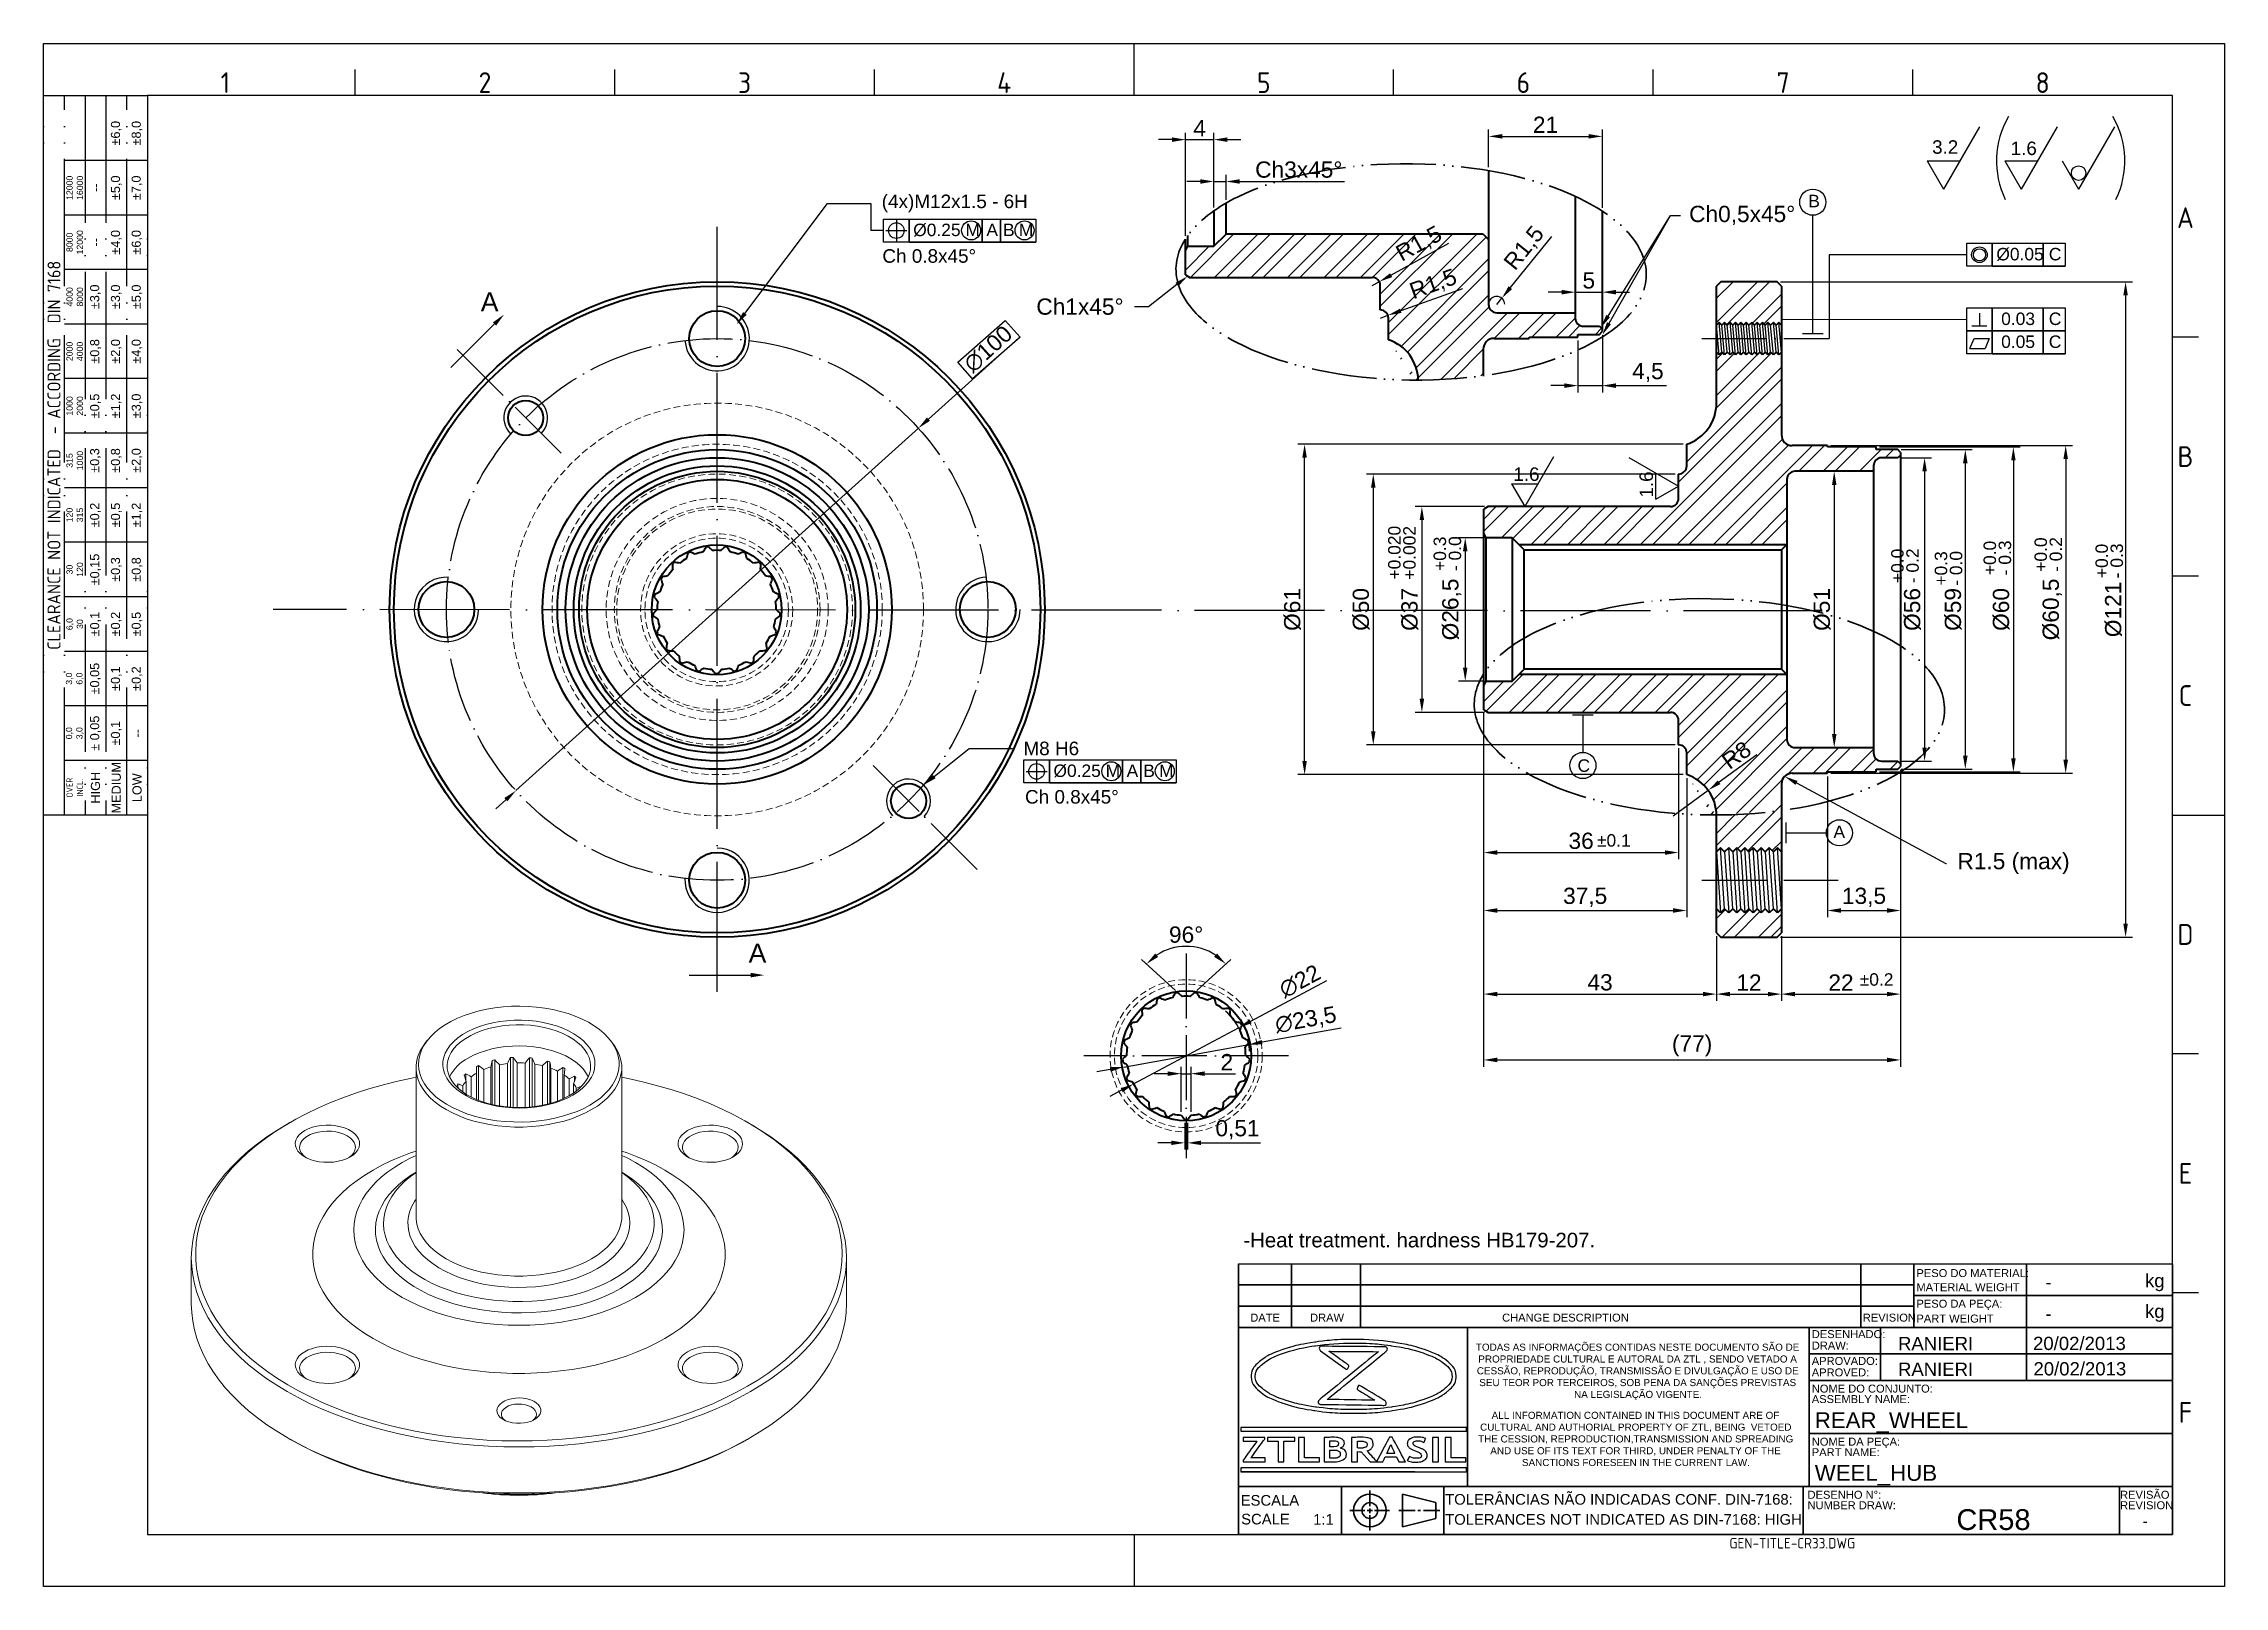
# Model space of a CAD drawing. Header units: millimetres. Extents: x 2452 to 2855, y 1106 to 1391.
import ezdxf
from ezdxf import colors
from ezdxf.entities.mleader import LeaderData, LeaderLine
from ezdxf.enums import TextEntityAlignment as Align
from ezdxf.math import Vec2, Vec3

# ---------------------------------------------------------------- set-up
doc = ezdxf.new("R2010")
doc.units = ezdxf.units.MM
for name, pattern in [('ACAD_ISO02W100', [15, 12, -3]), ('ACAD_ISO04W100', [30, 24, -3, 0, -3]), ('ACAD_ISO05W100', [33, 24, -3, 0, -3, 0, -3]), ('HIDDEN', [1.905, 1.27, -0.635])]:
    doc.linetypes.add(name, pattern=pattern)
for name, color, linetype, lineweight in [('AM_0', 7, 'Continuous', 40), ('AM_4', 1, 'ACAD_ISO04W100', 25), ('AM_5', 3, 'Continuous', 25), ('AM_8', 40, 'ACAD_ISO02W100', 35), ('AM_BOR', 2, 'ACAD_ISO05W100', 35)]:
    doc.layers.add(name, color=color, linetype=linetype, lineweight=lineweight)
doc.layers.add('Camada 1', color=7, linetype='Continuous')
doc.styles.add('ACISOTS', font='isocp.shx', dxfattribs={"height": 1})
doc.styles.get("Standard").update_dxf_attribs({"font": 'arial.ttf'})
doc.dimstyles.new('ISO-25', dxfattribs={"dimtxt": 3, "dimasz": 2.5, "dimexe": 1.25, "dimexo": 0.625, "dimtad": 1, "dimtxsty": 'Standard', "dimcen": 2.5, "dimadec": 0, "dimazin": 0, "dimtfac": 1, "dimtmove": 0, "dimatfit": 3, "dimfxl": 1, "dimarcsym": 0})

msp = doc.modelspace()

# ---------------------------------------------------------------- texts
at = {"color": 0, "linetype": 'Continuous', "char_height": 1.3068, "attachment_point": 1}
for s, width, insert in [('\\pi0.22868;TODAS AS INFORMAÇÕES CONTIDAS NESTE DOCUMENTO SÃO DE \\P\\pi0.68107;PROPRIEDADE CULTURAL E AUTORAL DA ZTL , SENDO VETADO A \\P\\pi0.40206;CESSÃO, REPRODUÇÃO, TRANSMISSÃO E DIVULGAÇÃO E USO DE \\P\\pi0.85222;SEU TEOR POR TERCEIROS, SOB PENA DA SANÇÕES PREVISTAS \\P\\pi18.36;NA LEGISLAÇÃO VIGENTE.', 60.06028, (2716.269, 1151.31)), ('\\pi3.8613;ALL INFORMATION CONTAINED IN THIS DOCUMENT ARE OF \\P\\pi1.73;CULTURAL AND AUTHORIAL PROPERTY OF ZTL, BEING  VETOED \\P\\pi1.3605;THE CESSION, REPRODUCTION,TRANSMISSION AND SPREADING \\P\\pi3.6144;AND USE OF ITS TEXT FOR THIRD, UNDER PENALTY OF THE \\P\\pi9.4669;SANCTIONS FORESEEN IN THE CURRENT LAW.', 60.78715, (2715.542, 1138.731))]:
    msp.add_mtext_dynamic_manual_height_columns(s, width=width, gutter_width=12.5, heights=[0], dxfattribs=dict(at, insert=insert))
at = {"layer": 'AM_4', "insert": (2673.536, 1171.781), "char_height": 2.7, "width": 66.26474, "attachment_point": 1}
msp.add_mtext('-Heat treatment. hardness HB179-207.', dxfattribs=at)
at = {"layer": 'AM_5'}
for s, width, insert, char_height, attachment_point in [('3.2', 18.23779, (2800.763, 1373.477), 2.484, 1), ('1.6', 18.23779, (2815.272, 1373.237), 2.484, 1), ('B', 18.23779, (2777.888, 1363.415), 2.3, 1), ('%%C0.25', 18.23779, (2612.571, 1358.083), 2.3, 1), ('M', 18.23779, (2622.212, 1358.083), 2.3, 1), ('A', 18.23779, (2626.087, 1358.083), 2.3, 1), ('B', 18.23779, (2629.161, 1358.083), 2.3, 1), ('M', 18.23779, (2632.081, 1358.083), 2.3, 1), ('%%C0.05', 18.23779, (2812.619, 1353.605), 2.3, 1), ('C', 18.23779, (2822.314, 1353.605), 2.3, 1), ('A', 12.46166, (2532.705, 1341.906), 3.5, 7), (' 0.03', 18.23779, (2812.619, 1341.672), 2.3, 1), ('C', 18.23779, (2822.314, 1341.672), 2.3, 1), (' 0.05', 18.23779, (2812.619, 1337.438), 2.3, 1), ('C', 18.23779, (2822.314, 1337.438), 2.3, 1), ('1.6', 18.23779, (2723.418, 1313.079), 2.484, 1), ('%%C0.25', 18.23779, (2638.472, 1258.231), 2.3, 1), ('M', 18.23779, (2648.113, 1258.231), 2.3, 1), ('A', 18.23779, (2651.988, 1258.231), 2.3, 1), ('B', 18.23779, (2655.063, 1258.231), 2.3, 1), ('M', 18.23779, (2657.982, 1258.231), 2.3, 1), ('C', 18.23779, (2735.261, 1259.186), 2.3, 1), ('%%P0.1', 18.23779, (2738.86, 1245.369), 2.3, 1), ('A', 18.23779, (2782.538, 1246.964), 2.3, 1), ('A', 12.46166, (2582.178, 1221.664), 3.5, 7), ('%%P0.2', 18.23779, (2787.386, 1219.694), 2.3, 1)]:
    msp.add_mtext_dynamic_manual_height_columns(s, width=width, gutter_width=12.5, heights=[0], dxfattribs=dict(at, insert=insert, char_height=char_height, attachment_point=attachment_point))
at = {"layer": 'AM_5', "color": 3, "char_height": 2.5, "attachment_point": 1}
for insert in [(2606.875, 1353.369), (2633.221, 1253.518)]:
    msp.add_mtext_dynamic_manual_height_columns('Ch 0.8x45%%D', width=40.20612, gutter_width=12.5, heights=[0], dxfattribs=dict(at, insert=insert))
at = {"layer": 'AM_5', "attachment_point": 1, "rotation": 90}
for s, insert, char_height in [('1.6', (2746.717, 1307.513), 2.484), ('+0.020', (2700.283, 1292.384), 2.3), ('+0.002', (2703.071, 1292.354), 2.3), ('+0.3', (2708.684, 1293.969), 2.3), ('- 0.0', (2711.472, 1293.94), 2.3), ('+0.0', (2793.203, 1291.733), 2.3), ('- 0.2', (2795.991, 1291.704), 2.3), ('+0.3', (2801.24, 1291.259), 2.3), ('- 0.0', (2804.028, 1291.229), 2.3), ('+0.0', (2810.261, 1293.194), 2.3), ('- 0.3', (2813.049, 1293.165), 2.3), ('+0.0', (2819.673, 1293.818), 2.3), ('- 0.2', (2822.461, 1293.788), 2.3), ('+0.0', (2830.928, 1292.642), 2.3), ('- 0.3', (2833.716, 1292.612), 2.3)]:
    msp.add_mtext_dynamic_manual_height_columns(s, width=18.23779, gutter_width=12.5, heights=[0], dxfattribs=dict(at, insert=insert, char_height=char_height))
at = {"layer": 'AM_8', "color": 0, "linetype": 'Continuous'}
for s, height, p in [('PESO DO MATERIAL:', 1.47015, (2797.862, 1163.601)), ('kg', 2.4503, (2840.086, 1161.722)), ('MATERIAL WEIGHT', 1.47015, (2797.862, 1160.998)), ('DATE', 1.4702, (2674.824, 1155.38)), ('DRAW', 1.4702, (2685.868, 1155.38)), ('CHANGE DESCRIPTION', 1.47015, (2721.342, 1155.38)), ('REVISION', 1.4702, (2787.956, 1155.38)), ('PESO DA PEÇA:', 1.47015, (2797.862, 1157.951)), ('PART WEIGHT', 1.47015, (2797.862, 1155.208)), ('kg', 2.4503, (2840.086, 1156.069)), ('DESENHADO:', 1.4702, (2778.533, 1152.333)), ('APROVADO:', 1.4702, (2778.533, 1147.381)), ('DRAW:', 1.4702, (2778.533, 1150.218)), ('APROVED:', 1.4702, (2778.533, 1145.267)), ('ASSEMBLY NAME:', 1.47015, (2778.533, 1140.34)), ('NOME DO CONJUNTO:', 1.47015, (2778.533, 1142.275)), ('NOME DA PEÇA:', 1.47015, (2778.533, 1132.474)), ('PART NAME:', 1.4702, (2778.533, 1130.539)), ('TOLERÂNCIAS NÃO INDICADAS CONF. DIN-7168:', 1.9602, (2710.818, 1121.581)), ('DESENHO N%%d:', 1.47015, (2777.752, 1122.673)), ('REVISÃO', 1.4702, (2835.473, 1122.673)), ('SCALE', 1.9602, (2673.144, 1117.935)), ('ESCALA', 1.9602, (2673.053, 1121.398)), ('1:1', 1.9602, (2686.434, 1117.881)), ('TOLERANCES NOT INDICATED AS DIN-7168: HIGH', 1.9602, (2710.818, 1117.881)), ('NUMBER DRAW:', 1.47015, (2777.752, 1120.738)), ('REVISION', 1.4702, (2835.473, 1120.738))]:
    msp.add_text(s, height=height, dxfattribs=at).set_placement(p)
for p in [(2821.688, 1162.669), (2821.688, 1156.838)]:
    msp.add_attdef('-', text='', height=2.45, dxfattribs=at).set_placement(p, align=Align.MIDDLE_LEFT)
for tag, p, height in [('RANIERI', (2794.459, 1150.102), 2.45), ('20/02/2013', (2819.403, 1150.131), 2.45), ('20/02/2013', (2819.481, 1145.442), 2.45), ('RANIERI', (2794.457, 1145.361), 2.45), ('REAR_WHEEL', (2779.087, 1135.714), 2.94), ('WEEL_HUB', (2779.087, 1125.988), 2.94), ('CR58', (2805.249, 1116.908), 3.833)]:
    msp.add_attdef(tag, p, '', height=height, dxfattribs=at)
msp.add_attdef('-', text='', height=1.917, dxfattribs=at).set_placement((2840.112, 1118.528), align=Align.MIDDLE_CENTER)
at = {"layer": 'AM_8', "color": 0, "linetype": 'Continuous', "style": 'ACISOTS'}
msp.add_attdef('GEN-TITLE-CR33.DWG', (2763.316, 1113.487), '', height=1.96, dxfattribs=at)

# ---------------------------------------------------------------- blocks, each defined once
blk = doc.blocks.new('A3 ZTL')
for p, q in [((19.57, 280.82), (19.57, 9.78)), ((401.17, 280.82), (19.57, 280.82)), ((401.17, 9.78), (401.17, 280.82)), ((19.57, 9.78), (401.17, 9.78))]:
    blk.add_line(p, q)
at = {"layer": 'AM_BOR', "color": 135, "linetype": 'Continuous', "lineweight": 25}
for p, q in [((0, 0), (0, 290.61)), ((0, 290.61), (410.96, 290.61)), ((410.96, 290.61), (410.96, 0)), ((410.96, 0), (0, 0))]:
    blk.add_line(p, q, dxfattribs=at)
at = {"layer": 'AM_BOR', "color": 135, "lineweight": 25}
for p, q in [((205.48, 280.82), (205.48, 290.61)), ((58.71, 280.82), (58.71, 285.71)), ((107.63, 280.82), (107.63, 285.71)), ((156.56, 280.82), (156.56, 285.71)), ((254.4, 280.82), (254.4, 285.71)), ((303.33, 280.82), (303.33, 285.71)), ((352.25, 280.82), (352.25, 285.71)), ((3.91, 145.3), (3.91, 280.82)), ((7.83, 280.82), (7.83, 145.3)), ((11.74, 280.82), (11.74, 145.3)), ((15.66, 145.3), (15.66, 280.82)), ((19.57, 268.59), (3.91, 268.59)), ((19.57, 258.32), (3.91, 258.32)), ((19.57, 248.04), (3.91, 248.04)), ((19.57, 237.77), (3.91, 237.77)), ((406.07, 235.32), (401.17, 235.32)), ((19.57, 227.5), (3.91, 227.5)), ((19.57, 217.22), (3.91, 217.22)), ((19.57, 206.95), (3.91, 206.95)), ((19.57, 196.67), (3.91, 196.67)), ((406.07, 190.31), (401.17, 190.31)), ((19.57, 186.4), (3.91, 186.4)), ((19.57, 176.13), (3.91, 176.13)), ((19.57, 165.85), (3.91, 165.85)), ((19.57, 155.58), (3.91, 155.58)), ((401.17, 145.3), (410.96, 145.3)), ((406.07, 100.29), (401.17, 100.29)), ((406.07, 55.28), (401.17, 55.28)), ((205.48, 9.78), (205.48, 0))]:
    blk.add_line(p, q, dxfattribs=at)
blk.add_lwpolyline([(19.57, 145.3), (0, 145.3), (0, 280.82), (19.57, 280.82)], close=True, dxfattribs=at)
at = {"layer": 'AM_BOR', "color": 135, "lineweight": 25, "style": 'ACISOTS'}
for s, p in [('1', (34.25, 283.27)), ('2', (83.17, 283.27)), ('3', (132.09, 283.27)), ('4', (181.02, 283.27)), ('5', (229.94, 283.27)), ('6', (278.86, 283.27)), ('7', (327.79, 283.27)), ('8', (376.71, 283.27)), ('A', (403.62, 257.83)), ('B', (403.62, 212.82)), ('C', (403.62, 167.81)), ('D', (403.62, 122.8)), ('E', (403.62, 77.79)), ('F', (403.62, 32.78))]:
    blk.add_text(s, height=3.91, dxfattribs=at).set_placement(p, align=Align.MIDDLE)
at = {"layer": 'AM_BOR', "color": 135, "lineweight": 25, "attachment_point": 5, "rotation": 90}
for s, insert, char_height, width in [('±6,0', (13.7, 273.73), 1.712, 10.274), ('±8,0', (17.61, 273.73), 1.712, 10.274), ('12000\\P16000', (5.87, 263.45), 1.174, 10.274), ('--', (9.78, 263.45), 1.712, 10.274), ('±5,0', (13.7, 263.45), 1.712, 10.274), ('±7,0', (17.61, 263.45), 1.712, 10.274), ('8000\\P12000', (5.87, 253.18), 1.174, 10.274), ('±4,0', (13.7, 253.18), 1.712, 10.274), ('±6,0', (17.61, 253.18), 1.712, 10.274), ('--', (9.78, 253.18), 1.712, 10.274), ('{\\Fisocp.shx|c0;CLEARANCE NOT INDICATED  - ACCORDING  DIN 7168}', (1.96, 213.06), 2.4462, 135.5186), ('4000\\P8000', (5.87, 242.91), 1.174, 10.274), ('±3,0', (9.78, 242.91), 1.712, 10.274), ('±3,0', (13.7, 242.91), 1.712, 10.274), ('±5,0', (17.61, 242.91), 1.712, 10.274), ('2000\\P4000', (5.87, 232.63), 1.174, 10.274), ('±0,8', (9.78, 232.63), 1.712, 10.274), ('±2,0', (13.7, 232.63), 1.712, 10.274), ('±4,0', (17.61, 232.63), 1.712, 10.274), ('1000\\P2000', (5.87, 222.36), 1.174, 10.274), ('±0,5', (9.78, 222.36), 1.712, 10.274), ('±1,2', (13.7, 222.36), 1.712, 10.274), ('±3,0', (17.61, 222.36), 1.712, 10.274), ('315\\P1000', (5.87, 212.08), 1.174, 10.274), ('±0,3', (9.78, 212.08), 1.712, 10.274), ('±0,8', (13.7, 212.08), 1.712, 10.274), ('±2,0', (17.61, 212.08), 1.712, 10.274), ('120\\P315', (5.87, 201.81), 1.174, 10.274), ('±0,2', (9.78, 201.81), 1.712, 10.274), ('±0,5', (13.7, 201.81), 1.712, 10.274), ('±1,2', (17.61, 201.81), 1.712, 10.274), ('±0,15', (9.78, 191.54), 1.712, 10.274), ('±0,3', (13.7, 191.54), 1.712, 10.274), ('±0,8', (17.61, 191.54), 1.712, 10.274), ('30\\P120', (5.87, 191.54), 1.174, 10.274), ('6,0\\P30', (5.87, 181.26), 1.174, 10.274), ('±0,1', (9.78, 181.26), 1.712, 10.274), ('±0,2', (13.7, 181.26), 1.712, 10.274), ('±0,5', (17.61, 181.26), 1.712, 10.274), ('±0,05', (9.78, 170.99), 1.712, 10.274), ('±0,1', (13.7, 170.99), 1.712, 10.274), ('±0,2', (17.61, 170.99), 1.712, 10.274), ('3,0\\P6,0', (5.87, 170.99), 1.174, 10.274), ('0,0\\P3,0', (5.87, 160.71), 1.174, 10.274), ('± 0,05', (9.78, 160.71), 1.712, 10.274), ('\\pt4.69206;±0,1', (13.7, 160.71), 1.7123, 10.274), ('--', (17.61, 160.71), 1.712, 10.274), ('{\\Fisocp.shx|c0;OVER\\PINCL.}', (5.87, 150.44), 1.1742, 10.274), ('HIGH', (9.78, 150.44), 1.712, 10.274), ('MEDIUM', (13.7, 150.44), 1.712, 10.274), ('LOW', (17.61, 150.44), 1.712, 10.274)]:
    blk.add_mtext(s, dxfattribs=dict(at, insert=insert, char_height=char_height, width=width))
blk = doc.blocks.new('*D12')
at = {"layer": 'AM_5', "color": 0, "lineweight": -2, "transparency": 16777216}
for p, q in [((2632.06, 1337), (2615.38, 1321.99)), ((2539.2, 1253.41), (2613.52, 1320.31)), ((2537.34, 1251.74), (2535.48, 1250.06))]:
    blk.add_line(p, q, dxfattribs=at)
at = {"layer": 'AM_5', "color": 0, "transparency": 16777216}
for points in [[(2615.1, 1322.3), (2615.66, 1321.68), (2613.52, 1320.31)], [(2537.06, 1252.05), (2537.62, 1251.43), (2539.2, 1253.41)]]:
    blk.add_solid(points, dxfattribs=at)
at = {"layer": 'Defpoints', "color": 0, "transparency": 16777216}
for p in [(2613.52, 1320.31), (2539.2, 1253.41)]:
    blk.add_point(p, dxfattribs=at)
at = {"layer": 'AM_5', "color": 0, "transparency": 16777216, "insert": (2626.42, 1334.94), "char_height": 3, "attachment_point": 5, "rotation": 41.9948}
blk.add_mtext('∅100', dxfattribs=at)
blk = doc.blocks.new('*D13')
at = {"layer": 'AM_5', "color": 0, "lineweight": -2, "transparency": 16777216}
for p, q in [((2772.76, 1347.36), (2837.74, 1347.36)), ((2836.49, 1344.86), (2836.49, 1228.86)), ((2772.76, 1226.36), (2837.74, 1226.36))]:
    blk.add_line(p, q, dxfattribs=at)
at = {"layer": 'AM_5', "color": 0, "transparency": 16777216}
for points in [[(2836.08, 1344.86), (2836.91, 1344.86), (2836.49, 1347.36)], [(2836.08, 1228.86), (2836.91, 1228.86), (2836.49, 1226.36)]]:
    blk.add_solid(points, dxfattribs=at)
at = {"layer": 'Defpoints', "color": 0, "transparency": 16777216}
for p in [(2772.13, 1347.36), (2772.13, 1226.36), (2836.49, 1226.36)]:
    blk.add_point(p, dxfattribs=at)
at = {"layer": 'AM_5', "color": 0, "transparency": 16777216, "insert": (2834.25, 1286.86), "char_height": 3, "attachment_point": 5, "rotation": 90}
blk.add_mtext('%%c121', dxfattribs=at)
blk = doc.blocks.new('*D14')
at = {"layer": 'AM_5', "color": 0, "lineweight": -2, "transparency": 16777216}
for p, q in [((2782.06, 1317.11), (2826.68, 1317.11)), ((2825.43, 1314.61), (2825.43, 1259.11)), ((2782.06, 1256.61), (2826.68, 1256.61))]:
    blk.add_line(p, q, dxfattribs=at)
at = {"layer": 'AM_5', "color": 0, "transparency": 16777216}
for points in [[(2825.01, 1314.61), (2825.85, 1314.61), (2825.43, 1317.11)], [(2825.01, 1259.11), (2825.85, 1259.11), (2825.43, 1256.61)]]:
    blk.add_solid(points, dxfattribs=at)
at = {"layer": 'Defpoints', "color": 0, "transparency": 16777216}
for p in [(2781.43, 1317.11), (2781.43, 1256.61), (2825.43, 1256.61)]:
    blk.add_point(p, dxfattribs=at)
at = {"layer": 'AM_5', "color": 0, "transparency": 16777216, "insert": (2822.95, 1286.86), "char_height": 3, "attachment_point": 5, "rotation": 90}
blk.add_mtext('%%c60,5', dxfattribs=at)
blk = doc.blocks.new('*D15')
at = {"layer": 'AM_5', "color": 0, "lineweight": -2, "transparency": 16777216}
for p, q in [((2791.06, 1316.86), (2817.02, 1316.86)), ((2815.77, 1314.36), (2815.77, 1259.36)), ((2791.06, 1256.86), (2817.02, 1256.86))]:
    blk.add_line(p, q, dxfattribs=at)
at = {"layer": 'AM_5', "color": 0, "transparency": 16777216}
for points in [[(2815.36, 1314.36), (2816.19, 1314.36), (2815.77, 1316.86)], [(2815.36, 1259.36), (2816.19, 1259.36), (2815.77, 1256.86)]]:
    blk.add_solid(points, dxfattribs=at)
at = {"layer": 'Defpoints', "color": 0, "transparency": 16777216}
for p in [(2790.43, 1316.86), (2790.43, 1256.86), (2815.77, 1256.86)]:
    blk.add_point(p, dxfattribs=at)
at = {"layer": 'AM_5', "color": 0, "transparency": 16777216, "insert": (2813.53, 1286.86), "char_height": 3, "attachment_point": 5, "rotation": 90}
blk.add_mtext('%%c60', dxfattribs=at)
blk = doc.blocks.new('*D16')
at = {"layer": 'AM_5', "color": 0, "lineweight": -2, "transparency": 16777216}
for p, q in [((2795.06, 1316.36), (2808.14, 1316.36)), ((2806.89, 1313.86), (2806.89, 1259.86)), ((2795.06, 1257.36), (2808.14, 1257.36))]:
    blk.add_line(p, q, dxfattribs=at)
at = {"layer": 'AM_5', "color": 0, "transparency": 16777216}
for points in [[(2806.47, 1313.86), (2807.31, 1313.86), (2806.89, 1316.36)], [(2806.47, 1259.86), (2807.31, 1259.86), (2806.89, 1257.36)]]:
    blk.add_solid(points, dxfattribs=at)
at = {"layer": 'Defpoints', "color": 0, "transparency": 16777216}
for p in [(2794.43, 1316.36), (2794.43, 1257.36), (2806.89, 1257.36)]:
    blk.add_point(p, dxfattribs=at)
at = {"layer": 'AM_5', "color": 0, "transparency": 16777216, "insert": (2804.65, 1286.86), "char_height": 3, "attachment_point": 5, "rotation": 90}
blk.add_mtext('%%c59', dxfattribs=at)
blk = doc.blocks.new('*D17')
at = {"layer": 'AM_5', "color": 0, "lineweight": -2, "transparency": 16777216}
for p, q in [((2795.06, 1314.86), (2800.62, 1314.86)), ((2799.37, 1312.36), (2799.37, 1261.36)), ((2795.06, 1258.86), (2800.62, 1258.86))]:
    blk.add_line(p, q, dxfattribs=at)
at = {"layer": 'AM_5', "color": 0, "transparency": 16777216}
for points in [[(2798.95, 1312.36), (2799.78, 1312.36), (2799.37, 1314.86)], [(2798.95, 1261.36), (2799.78, 1261.36), (2799.37, 1258.86)]]:
    blk.add_solid(points, dxfattribs=at)
at = {"layer": 'Defpoints', "color": 0, "transparency": 16777216}
for p in [(2794.43, 1314.86), (2794.43, 1258.86), (2799.37, 1258.86)]:
    blk.add_point(p, dxfattribs=at)
at = {"layer": 'AM_5', "color": 0, "transparency": 16777216, "insert": (2797.12, 1286.86), "char_height": 3, "attachment_point": 5, "rotation": 90}
blk.add_mtext('%%c56', dxfattribs=at)
blk = doc.blocks.new('*D18')
at = {"layer": 'AM_5', "color": 0, "lineweight": -2, "transparency": 16777216}
for p, q in [((2782.06, 1312.36), (2781.43, 1312.36)), ((2782.68, 1309.86), (2782.68, 1263.86)), ((2782.06, 1261.36), (2781.43, 1261.36))]:
    blk.add_line(p, q, dxfattribs=at)
at = {"layer": 'AM_5', "color": 0, "transparency": 16777216}
for points in [[(2782.27, 1309.86), (2783.1, 1309.86), (2782.68, 1312.36)], [(2782.27, 1263.86), (2783.1, 1263.86), (2782.68, 1261.36)]]:
    blk.add_solid(points, dxfattribs=at)
at = {"layer": 'Defpoints', "color": 0, "transparency": 16777216}
for p in [(2782.68, 1312.36), (2782.68, 1261.36), (2782.68, 1261.36)]:
    blk.add_point(p, dxfattribs=at)
at = {"layer": 'AM_5', "color": 0, "transparency": 16777216, "insert": (2780.44, 1286.86), "char_height": 3, "attachment_point": 5, "rotation": 90}
blk.add_mtext('%%C51', dxfattribs=at)
blk = doc.blocks.new('*D19')
at = {"layer": 'AM_5', "color": 0, "lineweight": -2, "transparency": 16777216}
for p, q in [((2739.85, 1337.52), (2739.85, 1326.93)), ((2735.35, 1336.52), (2735.35, 1326.93)), ((2732.85, 1328.18), (2730.35, 1328.18)), ((2735.35, 1328.18), (2739.85, 1328.18)), ((2742.35, 1328.18), (2751.7, 1328.18))]:
    blk.add_line(p, q, dxfattribs=at)
at = {"layer": 'AM_5', "color": 0, "transparency": 16777216}
for points in [[(2732.85, 1328.6), (2732.85, 1327.76), (2735.35, 1328.18)], [(2742.35, 1328.6), (2742.35, 1327.76), (2739.85, 1328.18)]]:
    blk.add_solid(points, dxfattribs=at)
at = {"layer": 'Defpoints', "color": 0, "transparency": 16777216}
for p in [(2739.85, 1338.15), (2735.35, 1337.15), (2739.85, 1328.18)]:
    blk.add_point(p, dxfattribs=at)
at = {"layer": 'AM_5', "color": 0, "transparency": 16777216, "insert": (2748.27, 1330.6), "char_height": 3, "attachment_point": 5}
blk.add_mtext('4,5', dxfattribs=at)
blk = doc.blocks.new('*D20')
at = {"layer": 'AM_5', "color": 0, "lineweight": -2, "transparency": 16777216}
for p, q in [((2732.35, 1345.44), (2729.85, 1345.44)), ((2734.85, 1346.06), (2734.85, 1346.69)), ((2734.85, 1345.44), (2739.85, 1345.44)), ((2739.85, 1346.06), (2739.85, 1346.69)), ((2742.35, 1345.44), (2744.85, 1345.44))]:
    blk.add_line(p, q, dxfattribs=at)
at = {"layer": 'AM_5', "color": 0, "transparency": 16777216}
for points in [[(2732.35, 1345.85), (2732.35, 1345.02), (2734.85, 1345.44)], [(2742.35, 1345.85), (2742.35, 1345.02), (2739.85, 1345.44)]]:
    blk.add_solid(points, dxfattribs=at)
at = {"layer": 'Defpoints', "color": 0, "transparency": 16777216}
for p in [(2734.85, 1345.44), (2739.85, 1345.44), (2739.85, 1345.44)]:
    blk.add_point(p, dxfattribs=at)
at = {"layer": 'AM_5', "color": 0, "transparency": 16777216, "insert": (2737.35, 1347.59), "char_height": 3, "attachment_point": 5}
blk.add_mtext('5', dxfattribs=at)
blk = doc.blocks.new('*D21')
at = {"layer": 'AM_5', "color": 0, "lineweight": -2, "transparency": 16777216}
for p, q in [((2718.85, 1368.49), (2718.85, 1375.45)), ((2721.35, 1374.2), (2737.35, 1374.2)), ((2739.85, 1361.03), (2739.85, 1375.45))]:
    blk.add_line(p, q, dxfattribs=at)
at = {"layer": 'AM_5', "color": 0, "transparency": 16777216}
for points in [[(2721.35, 1374.62), (2721.35, 1373.79), (2718.85, 1374.2)], [(2737.35, 1374.62), (2737.35, 1373.79), (2739.85, 1374.2)]]:
    blk.add_solid(points, dxfattribs=at)
at = {"layer": 'Defpoints', "color": 0, "transparency": 16777216}
for p in [(2739.85, 1374.2), (2718.85, 1367.86), (2739.85, 1360.4)]:
    blk.add_point(p, dxfattribs=at)
at = {"layer": 'AM_5', "color": 0, "transparency": 16777216, "insert": (2729.35, 1376.34), "char_height": 3, "attachment_point": 5}
blk.add_mtext('21', dxfattribs=at)
blk = doc.blocks.new('*D22')
at = {"layer": 'AM_5', "color": 0, "lineweight": -2, "transparency": 16777216}
for p, q in [((2794.93, 1257.24), (2794.93, 1230.03)), ((2781.43, 1255.99), (2781.43, 1230.03)), ((2783.93, 1231.28), (2792.43, 1231.28))]:
    blk.add_line(p, q, dxfattribs=at)
at = {"layer": 'AM_5', "color": 0, "transparency": 16777216}
for points in [[(2783.93, 1231.7), (2783.93, 1230.86), (2781.43, 1231.28)], [(2792.43, 1231.7), (2792.43, 1230.86), (2794.93, 1231.28)]]:
    blk.add_solid(points, dxfattribs=at)
at = {"layer": 'Defpoints', "color": 0, "transparency": 16777216}
for p in [(2794.93, 1257.86), (2781.43, 1256.61), (2794.93, 1231.28)]:
    blk.add_point(p, dxfattribs=at)
at = {"layer": 'AM_5', "color": 0, "transparency": 16777216, "insert": (2788.18, 1233.71), "char_height": 3, "attachment_point": 5}
blk.add_mtext('13,5', dxfattribs=at)
blk = doc.blocks.new('*D23')
at = {"layer": 'AM_5', "color": 0, "lineweight": -2, "transparency": 16777216}
for p, q in [((2794.93, 1230.66), (2794.93, 1214.59)), ((2772.93, 1226.54), (2772.93, 1214.59)), ((2775.43, 1215.84), (2792.43, 1215.84))]:
    blk.add_line(p, q, dxfattribs=at)
at = {"layer": 'AM_5', "color": 0, "transparency": 16777216}
for points in [[(2775.43, 1216.26), (2775.43, 1215.43), (2772.93, 1215.84)], [(2792.43, 1216.26), (2792.43, 1215.43), (2794.93, 1215.84)]]:
    blk.add_solid(points, dxfattribs=at)
at = {"layer": 'Defpoints', "color": 0, "transparency": 16777216}
for p in [(2794.93, 1231.28), (2772.93, 1227.16), (2794.93, 1215.84)]:
    blk.add_point(p, dxfattribs=at)
at = {"layer": 'AM_5', "color": 0, "transparency": 16777216, "insert": (2783.93, 1217.98), "char_height": 3, "attachment_point": 5}
blk.add_mtext('22', dxfattribs=at)
blk = doc.blocks.new('*D24')
at = {"layer": 'AM_5', "color": 0, "lineweight": -2, "transparency": 16777216}
for p, q in [((2760.93, 1226.54), (2760.93, 1214.59)), ((2772.93, 1226.54), (2772.93, 1214.59)), ((2763.43, 1215.84), (2770.43, 1215.84))]:
    blk.add_line(p, q, dxfattribs=at)
at = {"layer": 'AM_5', "color": 0, "transparency": 16777216}
for points in [[(2763.43, 1216.26), (2763.43, 1215.43), (2760.93, 1215.84)], [(2770.43, 1216.26), (2770.43, 1215.43), (2772.93, 1215.84)]]:
    blk.add_solid(points, dxfattribs=at)
at = {"layer": 'Defpoints', "color": 0, "transparency": 16777216}
for p in [(2760.93, 1227.16), (2772.93, 1227.16), (2772.93, 1215.84)]:
    blk.add_point(p, dxfattribs=at)
at = {"layer": 'AM_5', "color": 0, "transparency": 16777216, "insert": (2766.93, 1217.98), "char_height": 3, "attachment_point": 5}
blk.add_mtext('12', dxfattribs=at)
blk = doc.blocks.new('*D25')
at = {"layer": 'AM_5', "color": 0, "lineweight": -2, "transparency": 16777216}
for p, q in [((2717.93, 1267.7), (2717.93, 1240.73)), ((2753.93, 1261.24), (2753.93, 1240.73)), ((2720.43, 1241.98), (2751.43, 1241.98))]:
    blk.add_line(p, q, dxfattribs=at)
at = {"layer": 'AM_5', "color": 0, "transparency": 16777216}
for points in [[(2720.43, 1242.39), (2720.43, 1241.56), (2717.93, 1241.98)], [(2751.43, 1242.39), (2751.43, 1241.56), (2753.93, 1241.98)]]:
    blk.add_solid(points, dxfattribs=at)
at = {"layer": 'Defpoints', "color": 0, "transparency": 16777216}
for p in [(2717.93, 1268.32), (2753.93, 1261.86), (2753.93, 1241.98)]:
    blk.add_point(p, dxfattribs=at)
at = {"layer": 'AM_5', "color": 0, "transparency": 16777216, "insert": (2735.93, 1244.13), "char_height": 3, "attachment_point": 5}
blk.add_mtext('36', dxfattribs=at)
blk = doc.blocks.new('*D26')
at = {"layer": 'AM_5', "color": 0, "lineweight": -2, "transparency": 16777216}
for p, q in [((2755.43, 1255.74), (2755.43, 1230.03)), ((2717.93, 1241.35), (2717.93, 1230.03)), ((2720.43, 1231.28), (2752.93, 1231.28))]:
    blk.add_line(p, q, dxfattribs=at)
at = {"layer": 'AM_5', "color": 0, "transparency": 16777216}
for points in [[(2720.43, 1231.7), (2720.43, 1230.86), (2717.93, 1231.28)], [(2752.93, 1231.7), (2752.93, 1230.86), (2755.43, 1231.28)]]:
    blk.add_solid(points, dxfattribs=at)
at = {"layer": 'Defpoints', "color": 0, "transparency": 16777216}
for p in [(2755.43, 1256.36), (2717.93, 1241.98), (2755.43, 1231.28)]:
    blk.add_point(p, dxfattribs=at)
at = {"layer": 'AM_5', "color": 0, "transparency": 16777216, "insert": (2736.68, 1233.71), "char_height": 3, "attachment_point": 5}
blk.add_mtext('37,5', dxfattribs=at)
blk = doc.blocks.new('*D27')
at = {"layer": 'AM_5', "color": 0, "lineweight": -2, "transparency": 16777216}
for p, q in [((2717.93, 1267.7), (2717.93, 1214.59)), ((2760.93, 1225.91), (2760.93, 1214.59)), ((2720.43, 1215.84), (2758.43, 1215.84))]:
    blk.add_line(p, q, dxfattribs=at)
at = {"layer": 'AM_5', "color": 0, "transparency": 16777216}
for points in [[(2720.43, 1216.26), (2720.43, 1215.43), (2717.93, 1215.84)], [(2758.43, 1216.26), (2758.43, 1215.43), (2760.93, 1215.84)]]:
    blk.add_solid(points, dxfattribs=at)
at = {"layer": 'Defpoints', "color": 0, "transparency": 16777216}
for p in [(2717.93, 1268.32), (2760.93, 1226.54), (2760.93, 1215.84)]:
    blk.add_point(p, dxfattribs=at)
at = {"layer": 'AM_5', "color": 0, "transparency": 16777216, "insert": (2739.43, 1218), "char_height": 3, "attachment_point": 5}
blk.add_mtext('43', dxfattribs=at)
blk = doc.blocks.new('*D28')
at = {"layer": 'AM_5', "color": 0, "lineweight": -2, "transparency": 16777216}
for p, q in [((2717.93, 1215.22), (2717.93, 1202.44)), ((2794.93, 1215.22), (2794.93, 1202.44)), ((2720.43, 1203.69), (2792.43, 1203.69))]:
    blk.add_line(p, q, dxfattribs=at)
at = {"layer": 'AM_5', "color": 0, "transparency": 16777216}
for points in [[(2720.43, 1204.11), (2720.43, 1203.27), (2717.93, 1203.69)], [(2792.43, 1204.11), (2792.43, 1203.27), (2794.93, 1203.69)]]:
    blk.add_solid(points, dxfattribs=at)
at = {"layer": 'Defpoints', "color": 0, "transparency": 16777216}
for p in [(2717.93, 1215.84), (2794.93, 1215.84), (2794.93, 1203.69)]:
    blk.add_point(p, dxfattribs=at)
at = {"layer": 'AM_5', "color": 0, "transparency": 16777216, "insert": (2756.43, 1206.28), "char_height": 3, "attachment_point": 5}
blk.add_mtext('(77)', dxfattribs=at)
blk = doc.blocks.new('*D29')
at = {"layer": 'AM_5', "color": 0, "lineweight": -2, "transparency": 16777216}
for p, q in [((2754.81, 1317.36), (2683.61, 1317.36)), ((2684.86, 1258.86), (2684.86, 1314.86)), ((2754.81, 1256.36), (2683.61, 1256.36))]:
    blk.add_line(p, q, dxfattribs=at)
at = {"layer": 'AM_5', "color": 0, "transparency": 16777216}
for points in [[(2684.44, 1314.86), (2685.27, 1314.86), (2684.86, 1317.36)], [(2684.44, 1258.86), (2685.27, 1258.86), (2684.86, 1256.36)]]:
    blk.add_solid(points, dxfattribs=at)
at = {"layer": 'Defpoints', "color": 0, "transparency": 16777216}
for p in [(2684.86, 1317.36), (2755.43, 1317.36), (2755.43, 1256.36)]:
    blk.add_point(p, dxfattribs=at)
at = {"layer": 'AM_5', "color": 0, "transparency": 16777216, "insert": (2682.62, 1286.86), "char_height": 3, "attachment_point": 5, "rotation": 90}
blk.add_mtext('%%c61', dxfattribs=at)
blk = doc.blocks.new('*D30')
at = {"layer": 'AM_5', "color": 0, "lineweight": -2, "transparency": 16777216}
for p, q in [((2753.31, 1311.86), (2696.29, 1311.86)), ((2697.54, 1309.36), (2697.54, 1264.36)), ((2753.31, 1261.86), (2696.29, 1261.86))]:
    blk.add_line(p, q, dxfattribs=at)
at = {"layer": 'AM_5', "color": 0, "transparency": 16777216}
for points in [[(2697.13, 1309.36), (2697.96, 1309.36), (2697.54, 1311.86)], [(2697.13, 1264.36), (2697.96, 1264.36), (2697.54, 1261.86)]]:
    blk.add_solid(points, dxfattribs=at)
at = {"layer": 'Defpoints', "color": 0, "transparency": 16777216}
for p in [(2753.93, 1311.86), (2697.54, 1261.86), (2753.93, 1261.86)]:
    blk.add_point(p, dxfattribs=at)
at = {"layer": 'AM_5', "color": 0, "transparency": 16777216, "insert": (2695.3, 1286.86), "char_height": 3, "attachment_point": 5, "rotation": 90}
blk.add_mtext('%%C50', dxfattribs=at)
blk = doc.blocks.new('*D31')
at = {"layer": 'AM_5', "color": 0, "lineweight": -2, "transparency": 16777216}
for p, q in [((2718.11, 1305.86), (2705.27, 1305.86)), ((2706.52, 1303.36), (2706.52, 1270.36)), ((2718.11, 1267.86), (2705.27, 1267.86))]:
    blk.add_line(p, q, dxfattribs=at)
at = {"layer": 'AM_5', "color": 0, "transparency": 16777216}
for points in [[(2706.11, 1303.36), (2706.94, 1303.36), (2706.52, 1305.86)], [(2706.11, 1270.36), (2706.94, 1270.36), (2706.52, 1267.86)]]:
    blk.add_solid(points, dxfattribs=at)
at = {"layer": 'Defpoints', "color": 0, "transparency": 16777216}
for p in [(2718.73, 1305.86), (2706.52, 1267.86), (2718.73, 1267.86)]:
    blk.add_point(p, dxfattribs=at)
at = {"layer": 'AM_5', "color": 0, "transparency": 16777216, "insert": (2704.28, 1286.86), "char_height": 3, "attachment_point": 5, "rotation": 90}
blk.add_mtext('%%C37', dxfattribs=at)
blk = doc.blocks.new('*D32')
at = {"layer": 'AM_5', "color": 0, "lineweight": -2, "transparency": 16777216}
for p, q in [((2717.77, 1300.11), (2713.28, 1300.11)), ((2714.53, 1297.61), (2714.53, 1276.11)), ((2717.77, 1273.61), (2713.28, 1273.61))]:
    blk.add_line(p, q, dxfattribs=at)
at = {"layer": 'AM_5', "color": 0, "transparency": 16777216}
for points in [[(2714.11, 1297.61), (2714.94, 1297.61), (2714.53, 1300.11)], [(2714.11, 1276.11), (2714.94, 1276.11), (2714.53, 1273.61)]]:
    blk.add_solid(points, dxfattribs=at)
at = {"layer": 'Defpoints', "color": 0, "transparency": 16777216}
for p in [(2718.4, 1300.11), (2714.53, 1273.61), (2718.4, 1273.61)]:
    blk.add_point(p, dxfattribs=at)
at = {"layer": 'AM_5', "color": 0, "transparency": 16777216, "insert": (2712.05, 1286.86), "char_height": 3, "attachment_point": 5, "rotation": 90}
blk.add_mtext('%%C26,5', dxfattribs=at)
blk = doc.blocks.new('*D33')
at = {"layer": 'AM_5', "color": 0, "lineweight": -2, "transparency": 16777216}
for p, q in [((2768.37, 1260.01), (2761.42, 1254.95)), ((2752.93, 1248.76), (2759.4, 1253.47))]:
    blk.add_line(p, q, dxfattribs=at)
at = {"layer": 'AM_5', "color": 0, "transparency": 16777216}
blk.add_solid([(2761.17, 1255.28), (2761.67, 1254.61), (2759.4, 1253.47)], dxfattribs=at)
at = {"layer": 'Defpoints', "color": 0, "transparency": 16777216}
for p in [(2759.4, 1253.47), (2752.93, 1248.76)]:
    blk.add_point(p, dxfattribs=at)
at = {"layer": 'AM_5', "color": 0, "transparency": 16777216, "insert": (2764.63, 1259.96), "char_height": 3, "attachment_point": 5, "rotation": 36.0815}
blk.add_mtext('R8', dxfattribs=at)
blk = doc.blocks.new('*D34')
at = {"layer": 'AM_5', "color": 0, "lineweight": -2, "transparency": 16777216}
for p, q in [((2711.45, 1354.42), (2700.85, 1348.58)), ((2697.35, 1346.65), (2698.66, 1347.37))]:
    blk.add_line(p, q, dxfattribs=at)
at = {"layer": 'AM_5', "color": 0, "transparency": 16777216}
blk.add_solid([(2700.65, 1348.94), (2701.05, 1348.22), (2698.66, 1347.37)], dxfattribs=at)
at = {"layer": 'Defpoints', "color": 0, "transparency": 16777216}
for p in [(2697.35, 1346.65), (2698.66, 1347.37)]:
    blk.add_point(p, dxfattribs=at)
at = {"layer": 'AM_5', "color": 0, "transparency": 16777216, "insert": (2706.07, 1354.23), "char_height": 3, "attachment_point": 5, "rotation": 28.8582}
blk.add_mtext('R1,5', dxfattribs=at)
blk = doc.blocks.new('*D35')
at = {"layer": 'AM_5', "color": 0, "lineweight": -2, "transparency": 16777216}
for p, q in [((2714.01, 1346.08), (2702.61, 1342)), ((2698.85, 1340.65), (2700.26, 1341.16))]:
    blk.add_line(p, q, dxfattribs=at)
at = {"layer": 'AM_5', "color": 0, "transparency": 16777216}
blk.add_solid([(2702.47, 1342.39), (2702.75, 1341.61), (2700.26, 1341.16)], dxfattribs=at)
at = {"layer": 'Defpoints', "color": 0, "transparency": 16777216}
for p in [(2698.85, 1340.65), (2700.26, 1341.16)]:
    blk.add_point(p, dxfattribs=at)
at = {"layer": 'AM_5', "color": 0, "transparency": 16777216, "insert": (2708.67, 1346.75), "char_height": 3, "attachment_point": 5, "rotation": 19.7058}
blk.add_mtext('R1,5', dxfattribs=at)
blk = doc.blocks.new('*D36')
at = {"layer": 'AM_5', "color": 0, "lineweight": -2, "transparency": 16777216}
for p, q in [((2730.44, 1355.7), (2722.85, 1346.27)), ((2720.35, 1343.15), (2721.29, 1344.32))]:
    blk.add_line(p, q, dxfattribs=at)
blk.add_arc((2720.35, 1343.15), 1.5, 3.4351, 156.1268, dxfattribs=at)
at = {"layer": 'AM_5', "color": 0, "transparency": 16777216}
blk.add_solid([(2722.53, 1346.53), (2723.18, 1346), (2721.29, 1344.32)], dxfattribs=at)
at = {"layer": 'Defpoints', "color": 0, "transparency": 16777216}
for p in [(2720.35, 1343.15), (2721.29, 1344.32)]:
    blk.add_point(p, dxfattribs=at)
at = {"layer": 'AM_5', "color": 0, "transparency": 16777216, "insert": (2725.54, 1353.48), "char_height": 3, "attachment_point": 5, "rotation": 51.1816}
blk.add_mtext('R1,5', dxfattribs=at)
blk = doc.blocks.new('*D37')
at = {"layer": 'AM_5', "color": 0, "lineweight": -2, "transparency": 16777216}
for p, q in [((2660.35, 1373.6), (2657.85, 1373.6)), ((2662.85, 1355.86), (2662.85, 1374.85)), ((2662.85, 1373.6), (2668.1, 1373.6)), ((2668.1, 1361.07), (2668.1, 1374.85)), ((2670.6, 1373.6), (2673.1, 1373.6))]:
    blk.add_line(p, q, dxfattribs=at)
at = {"layer": 'AM_5', "color": 0, "transparency": 16777216}
for points in [[(2660.35, 1374.01), (2660.35, 1373.18), (2662.85, 1373.6)], [(2670.6, 1374.01), (2670.6, 1373.18), (2668.1, 1373.6)]]:
    blk.add_solid(points, dxfattribs=at)
at = {"layer": 'Defpoints', "color": 0, "transparency": 16777216}
for p in [(2668.1, 1373.6), (2668.1, 1360.44), (2662.85, 1355.24)]:
    blk.add_point(p, dxfattribs=at)
at = {"layer": 'AM_5', "color": 0, "transparency": 16777216, "insert": (2665.47, 1375.72), "char_height": 3, "attachment_point": 5}
blk.add_mtext('4', dxfattribs=at)
blk = doc.blocks.new('*D38')
at = {"layer": 'AM_5', "color": 0, "lineweight": -2, "transparency": 16777216}
for p, q in [((2665.6, 1365.87), (2663.1, 1365.87)), ((2668.1, 1361.07), (2668.1, 1367.12)), ((2668.1, 1365.87), (2670.35, 1365.87)), ((2670.35, 1362.49), (2670.35, 1367.12)), ((2672.85, 1365.87), (2692.23, 1365.87))]:
    blk.add_line(p, q, dxfattribs=at)
at = {"layer": 'AM_5', "color": 0, "transparency": 16777216}
for points in [[(2665.6, 1366.29), (2665.6, 1365.46), (2668.1, 1365.87)], [(2672.85, 1366.29), (2672.85, 1365.46), (2670.35, 1365.87)]]:
    blk.add_solid(points, dxfattribs=at)
at = {"layer": 'Defpoints', "color": 0, "transparency": 16777216}
for p in [(2670.35, 1365.87), (2670.35, 1361.87), (2668.1, 1360.44)]:
    blk.add_point(p, dxfattribs=at)
at = {"layer": 'AM_5', "color": 0, "transparency": 16777216, "insert": (2683.79, 1368.05), "char_height": 3, "attachment_point": 5}
blk.add_mtext('Ch3x45%%d', dxfattribs=at)
blk = doc.blocks.new('*D39')
at = {"layer": 'AM_5', "color": 0, "lineweight": -2, "transparency": 16777216}
for p, q in [((2659.59, 1201.15), (2657.09, 1201.15)), ((2662.09, 1194.11), (2662.09, 1202.4)), ((2662.09, 1201.15), (2663.88, 1201.15)), ((2663.88, 1194.11), (2663.88, 1202.4)), ((2666.38, 1201.15), (2672.11, 1201.15))]:
    blk.add_line(p, q, dxfattribs=at)
at = {"layer": 'AM_5', "color": 0, "transparency": 16777216}
for points in [[(2659.59, 1201.57), (2659.59, 1200.74), (2662.09, 1201.15)], [(2666.38, 1201.57), (2666.38, 1200.74), (2663.88, 1201.15)]]:
    blk.add_solid(points, dxfattribs=at)
at = {"layer": 'Defpoints', "color": 0, "transparency": 16777216}
for p in [(2663.88, 1201.15), (2662.09, 1193.49), (2663.88, 1193.49)]:
    blk.add_point(p, dxfattribs=at)
at = {"layer": 'AM_5', "color": 0, "transparency": 16777216, "insert": (2670.49, 1203.28), "char_height": 3, "attachment_point": 5}
blk.add_mtext('2', dxfattribs=at)
blk = doc.blocks.new('*D40')
at = {"layer": 'AM_5', "color": 0, "lineweight": -2, "transparency": 16777216}
for p, q in [((2660.23, 1188.38), (2657.73, 1188.38)), ((2662.73, 1192.08), (2662.73, 1187.13)), ((2662.73, 1188.38), (2663.23, 1188.38)), ((2663.23, 1192.08), (2663.23, 1187.13)), ((2665.73, 1188.38), (2676.7, 1188.38))]:
    blk.add_line(p, q, dxfattribs=at)
at = {"layer": 'AM_5', "color": 0, "transparency": 16777216}
for points in [[(2660.23, 1188.8), (2660.23, 1187.97), (2662.73, 1188.38)], [(2665.73, 1188.8), (2665.73, 1187.97), (2663.23, 1188.38)]]:
    blk.add_solid(points, dxfattribs=at)
at = {"layer": 'Defpoints', "color": 0, "transparency": 16777216}
for p in [(2662.73, 1192.7), (2663.23, 1192.7), (2663.23, 1188.38)]:
    blk.add_point(p, dxfattribs=at)
at = {"layer": 'AM_5', "color": 0, "transparency": 16777216, "insert": (2672.47, 1190.81), "char_height": 3, "attachment_point": 5}
blk.add_mtext('0,51', dxfattribs=at)
blk = doc.blocks.new('*D41')
at = {"layer": 'AM_5', "color": 0, "lineweight": -2, "transparency": 16777216}
for p, q in [((2661.02, 1216.52), (2654.71, 1222.24)), ((2664.94, 1216.52), (2671.25, 1222.24))]:
    blk.add_line(p, q, dxfattribs=at)
blk.add_arc((2662.98, 1214.75), 9.91, 56.6728, 123.3272, dxfattribs=at)
at = {"layer": 'AM_5', "color": 0, "transparency": 16777216}
for points in [[(2657.81, 1222.71), (2657.27, 1223.34), (2655.64, 1221.4)], [(2668.69, 1223.34), (2668.15, 1222.71), (2670.32, 1221.4)]]:
    blk.add_solid(points, dxfattribs=at)
at = {"layer": 'Defpoints', "color": 0, "transparency": 16777216}
for p in [(2665.7, 1224.27), (2661.48, 1216.1), (2662.23, 1215.42), (2663.73, 1215.42), (2664.48, 1216.1)]:
    blk.add_point(p, dxfattribs=at)
at = {"layer": 'AM_5', "color": 0, "transparency": 16777216, "insert": (2662.98, 1226.81), "char_height": 3, "attachment_point": 5}
blk.add_mtext('96°', dxfattribs=at)
blk = doc.blocks.new('*D42')
at = {"layer": 'AM_5', "color": 0, "lineweight": -2, "transparency": 16777216}
for p, q in [((2688.92, 1218.32), (2674.89, 1210.81)), ((2653.28, 1199.26), (2672.68, 1209.64)), ((2651.07, 1198.09), (2648.87, 1196.91))]:
    blk.add_line(p, q, dxfattribs=at)
blk.add_arc((2662.98, 1204.45), 11, 21.6166, 48.5534, dxfattribs=at)
at = {"layer": 'AM_5', "color": 0, "transparency": 16777216}
for points in [[(2674.69, 1211.18), (2675.08, 1210.45), (2672.68, 1209.64)], [(2650.88, 1198.45), (2651.27, 1197.72), (2653.28, 1199.26)]]:
    blk.add_solid(points, dxfattribs=at)
at = {"layer": 'Defpoints', "color": 0, "transparency": 16777216}
for p in [(2672.68, 1209.64), (2653.28, 1199.26)]:
    blk.add_point(p, dxfattribs=at)
at = {"layer": 'AM_5', "color": 0, "transparency": 16777216, "insert": (2683.99, 1218.22), "char_height": 3, "attachment_point": 5, "rotation": 28.1275}
blk.add_mtext('∅22', dxfattribs=at)
blk = doc.blocks.new('*D43')
at = {"layer": 'AM_5', "color": 0, "lineweight": -2, "transparency": 16777216}
for p, q in [((2691.61, 1209.57), (2677.01, 1206.96)), ((2651.42, 1202.38), (2674.55, 1206.52)), ((2648.96, 1201.94), (2646.5, 1201.5))]:
    blk.add_line(p, q, dxfattribs=at)
blk.add_arc((2662.98, 1204.45), 11.75, 4.0494, 11.62, dxfattribs=at)
at = {"layer": 'AM_5', "color": 0, "transparency": 16777216}
for points in [[(2676.94, 1207.37), (2677.08, 1206.55), (2674.55, 1206.52)], [(2648.88, 1202.35), (2649.03, 1201.53), (2651.42, 1202.38)]]:
    blk.add_solid(points, dxfattribs=at)
at = {"layer": 'Defpoints', "color": 0, "transparency": 16777216}
for p in [(2674.55, 1206.52), (2651.42, 1202.38)]:
    blk.add_point(p, dxfattribs=at)
at = {"layer": 'AM_5', "color": 0, "transparency": 16777216, "insert": (2685.1, 1210.93), "char_height": 3, "attachment_point": 5, "rotation": 10.1455}
blk.add_mtext('∅23,5', dxfattribs=at)

# ---------------------------------------------------------------- dimensions: what is measured, and where the dimension line sits
at = {"layer": 'AM_5'}
for base, p1, p2, text, picture, middle in [((2668.095, 1373.595), (2662.845, 1355.235), (2668.095, 1360.442), '4', '*D37', (2665.47, 1375.72)), ((2670.345, 1365.874), (2668.095, 1360.442), (2670.345, 1361.866), 'Ch3x45%%d', '*D38', (2683.787, 1368.051)), ((2794.934, 1203.69), (2717.934, 1215.845), (2794.934, 1215.845), '(77)', '*D28', (2756.434, 1206.281)), ((2663.876, 1201.153), (2662.086, 1193.487), (2663.876, 1193.487), '2', '*D39', (2670.495, 1203.284))]:
    dim = msp.add_linear_dim(base=base, p1=p1, p2=p2, text=text, dimstyle='ISO-25', dxfattribs=at)
    dim.commit()
    dim.dimension.update_dxf_attribs({"geometry": picture, "text_midpoint": middle})
for base, p1, p2, picture, middle in [((2739.845, 1374.204), (2718.845, 1367.862), (2739.845, 1360.404), '*D21', (2729.345, 1376.335)), ((2739.845, 1345.436), (2734.845, 1345.436), (2739.845, 1345.436), '*D20', (2737.345, 1347.586)), ((2739.845, 1328.181), (2735.345, 1337.149), (2739.845, 1338.149), '*D19', (2748.273, 1330.603)), ((2753.934, 1241.977), (2717.934, 1268.323), (2753.934, 1261.861), '*D25', (2735.934, 1244.135)), ((2760.934, 1215.845), (2717.934, 1268.323), (2760.934, 1226.536), '*D27', (2739.434, 1218.002)), ((2794.934, 1231.281), (2781.434, 1256.611), (2794.934, 1257.861), '*D22', (2788.184, 1233.709)), ((2755.434, 1231.281), (2717.934, 1241.977), (2755.434, 1256.361), '*D26', (2736.684, 1233.709)), ((2794.934, 1215.845), (2772.934, 1227.161), (2794.934, 1231.281), '*D23', (2783.934, 1217.976)), ((2772.934, 1215.845), (2760.934, 1227.161), (2772.934, 1227.161), '*D24', (2766.934, 1217.976)), ((2663.235, 1188.384), (2662.727, 1192.701), (2663.235, 1192.701), '*D40', (2672.466, 1190.812))]:
    dim = msp.add_linear_dim(base=base, p1=p1, p2=p2, dimstyle='ISO-25', dxfattribs=at)
    dim.commit()
    dim.dimension.update_dxf_attribs({"geometry": picture, "text_midpoint": middle})
for center, mpoint, picture, middle in [((2697.345, 1346.649), (2698.659, 1347.373), '*D34', (2706.073, 1354.231)), ((2720.345, 1343.149), (2721.285, 1344.318), '*D36', (2725.539, 1353.478)), ((2698.845, 1340.649), (2700.257, 1341.155), '*D35', (2708.667, 1346.746)), ((2752.934, 1248.762), (2759.399, 1253.473), '*D33', (2764.633, 1259.955))]:
    dim = msp.add_radius_dim(center=center, mpoint=mpoint, dimstyle='ISO-25', dxfattribs=at)
    dim.commit()
    dim.dimension.update_dxf_attribs({"geometry": picture, "text_midpoint": middle})
for base, p1, p2, text, picture, middle in [((2836.494, 1226.361), (2772.134, 1347.361), (2772.134, 1226.361), '%%c121', '*D13', (2834.253, 1286.861)), ((2684.856, 1317.361), (2755.434, 1256.361), (2755.434, 1317.361), '%%c61', '*D29', (2682.615, 1286.861)), ((2825.431, 1256.611), (2781.434, 1317.111), (2781.434, 1256.611), '%%c60,5', '*D14', (2822.954, 1286.861)), ((2815.775, 1256.861), (2790.434, 1316.861), (2790.434, 1256.861), '%%c60', '*D15', (2813.534, 1286.861)), ((2799.365, 1258.861), (2794.434, 1314.861), (2794.434, 1258.861), '%%c56', '*D17', (2797.125, 1286.861)), ((2697.544, 1261.861), (2753.934, 1311.861), (2753.934, 1261.861), '%%C50', '*D30', (2695.304, 1286.861)), ((2782.684, 1261.361), (2782.684, 1312.361), (2782.684, 1261.361), '%%C51', '*D18', (2780.443, 1286.861)), ((2706.524, 1267.861), (2718.734, 1305.861), (2718.734, 1267.861), '%%C37', '*D31', (2704.283, 1286.861)), ((2714.527, 1273.611), (2718.396, 1300.111), (2718.396, 1273.611), '%%C26,5', '*D32', (2712.05, 1286.861))]:
    dim = msp.add_linear_dim(base=base, p1=p1, p2=p2, angle=90, text=text, dimstyle='ISO-25', dxfattribs=at)
    dim.commit()
    dim.dimension.update_dxf_attribs({"geometry": picture, "text_midpoint": middle})
for p1, p2, picture, middle in [((2539.2, 1253.408), (2613.52, 1320.314), '*D12', (2627.918, 1333.276)), ((2653.28, 1199.264), (2672.681, 1209.636), '*D42', (2685.048, 1216.247))]:
    dim = msp.add_diameter_dim_2p(p1=p1, p2=p2, dimstyle='ISO-25', dxfattribs=at)
    dim.commit()
    dim.dimension.update_dxf_attribs({"geometry": picture, "text_midpoint": middle, "dimtype": 163})
dim = msp.add_linear_dim(base=(2806.89, 1257.361), p1=(2794.434, 1316.361), p2=(2794.434, 1257.361), angle=90, text='%%c59', dimstyle='ISO-25', dxfattribs=at)
dim.commit()
dim.dimension.update_dxf_attribs({"geometry": '*D16', "text_midpoint": (2806.89, 1286.861), "dimtype": 160})
dim = msp.add_angular_dim_2l(base=(2665.701, 1224.271), line1=((2663.73, 1215.425), (2664.48, 1216.105)), line2=((2661.48, 1216.104), (2662.23, 1215.425)), dimstyle='ISO-25', dxfattribs=at)
dim.commit()
dim.dimension.update_dxf_attribs({"geometry": '*D41', "text_midpoint": (2662.98, 1226.809)})
dim = msp.add_diameter_dim_2p(p1=(2651.418, 1202.381), p2=(2674.548, 1206.52), dimstyle='ISO-25', dxfattribs=at)
dim.commit()
dim.dimension.update_dxf_attribs({"geometry": '*D43', "text_midpoint": (2685.101, 1210.925)})

# ---------------------------------------------------------------- hatches: boundary and pattern name
at = {"layer": 'AM_5'}
h = msp.add_hatch(dxfattribs=at)
h.set_pattern_fill('ANSI32', color=256, scale=0.5)
edge = h.paths.add_edge_path()
edge.add_line((2718.845, 1355.149), (2717.845, 1356.15))
edge.add_line((2717.845, 1356.15), (2670.345, 1356.15))
edge.add_line((2670.345, 1356.15), (2668.095, 1353.899))
edge.add_line((2668.095, 1353.899), (2663.307, 1353.899))
edge.add_line((2663.307, 1353.899), (2662.845, 1353.099))
edge.add_line((2662.845, 1353.099), (2662.845, 1348.611))
edge.add_line((2662.845, 1348.611), (2663.645, 1348.149))
edge.add_line((2663.645, 1348.149), (2697.345, 1348.149))
edge.add_arc((2697.345, 1346.649), 1.5, 0, 90, ccw=False)
edge.add_line((2698.845, 1346.649), (2698.845, 1342.149))
edge.add_arc((2698.845, 1340.649), 1.5, 0, 90, ccw=False)
edge.add_line((2700.345, 1340.649), (2700.345, 1336.649))
edge.add_arc((2697.845, 1329.05), 8, 1.1418, 71.79004, ccw=False)
edge.add_ellipse((2704.536, 1349.176), major_axis=(-43.431, 0.615), ratio=0.4595156, start_angle=92.09772, end_angle=108.21731)
edge.add_line((2717.845, 1330.027), (2717.845, 1334.899))
edge.add_arc((2719.845, 1334.899), 2, 90, 180, ccw=False)
edge.add_line((2719.845, 1336.899), (2726.345, 1336.899))
edge.add_line((2726.345, 1336.899), (2726.345, 1337.149))
edge.add_line((2726.345, 1337.149), (2735.345, 1337.149))
edge.add_line((2735.345, 1337.149), (2735.345, 1337.649))
edge.add_line((2735.345, 1337.649), (2739.345, 1337.649))
edge.add_line((2739.345, 1337.649), (2739.845, 1338.149))
edge.add_line((2739.845, 1338.149), (2739.845, 1338.649))
edge.add_line((2739.845, 1338.649), (2739.345, 1339.149))
edge.add_line((2739.345, 1339.149), (2736.345, 1339.149))
edge.add_arc((2736.345, 1340.649), 1.5, 180, 270, ccw=False)
edge.add_line((2734.845, 1340.649), (2734.845, 1341.649))
edge.add_line((2734.845, 1341.649), (2720.345, 1341.649))
edge.add_arc((2720.345, 1343.149), 1.5, 180, 270, ccw=False)
edge.add_line((2718.845, 1343.149), (2718.845, 1355.149))
h.paths.add_polyline_path([(2702.843, 1349.2), (2711.91, 1354.196), (2708.926, 1359.611), (2699.859, 1354.614)], flags=9)
h.paths.add_polyline_path([(2704.678, 1342.293), (2714.425, 1345.784), (2712.34, 1351.604), (2702.594, 1348.113)], flags=24)
h = msp.add_hatch(dxfattribs=at)
h.set_pattern_fill('ANSI32', color=256, scale=0.5)
h.paths.add_polyline_path([(2772.934, 1346.561), (2772.134, 1347.361), (2761.734, 1347.361), (2760.934, 1346.561), (2760.934, 1339.361), (2761.434, 1339.861), (2761.934, 1339.361), (2762.434, 1339.861), (2762.934, 1339.361), (2763.434, 1339.861), (2763.934, 1339.361), (2764.434, 1339.861), (2764.934, 1339.361), (2765.434, 1339.861), (2765.934, 1339.361), (2766.434, 1339.861), (2766.934, 1339.361), (2767.434, 1339.861), (2767.934, 1339.361), (2768.434, 1339.861), (2768.934, 1339.361), (2769.434, 1339.861), (2769.934, 1339.361), (2770.434, 1339.861), (2770.934, 1339.361), (2771.434, 1339.861), (2771.934, 1339.361), (2772.434, 1339.861), (2772.934, 1339.361)])
h.paths.add_polyline_path([(2772.934, 1334.361), (2772.434, 1333.861), (2771.934, 1334.361), (2771.434, 1333.861), (2770.934, 1334.361), (2770.434, 1333.861), (2769.934, 1334.361), (2769.434, 1333.861), (2768.934, 1334.361), (2768.434, 1333.861), (2767.934, 1334.361), (2767.434, 1333.861), (2766.934, 1334.361), (2766.434, 1333.861), (2765.934, 1334.361), (2765.434, 1333.861), (2764.934, 1334.361), (2764.434, 1333.861), (2763.934, 1334.361), (2763.434, 1333.861), (2762.934, 1334.361), (2762.434, 1333.861), (2761.934, 1334.361), (2761.434, 1333.861), (2760.934, 1334.361), (2760.934, 1324.961, -0.3239072), (2755.434, 1317.361), (2755.434, 1313.361, -0.4142136), (2753.934, 1311.861), (2753.934, 1307.361, -0.4142136), (2752.434, 1305.861), (2718.734, 1305.861), (2717.934, 1305.399), (2717.934, 1300.911), (2718.396, 1300.111), (2723.184, 1300.111), (2724.434, 1298.861), (2773.934, 1298.861), (2773.934, 1298.861), (2773.934, 1310.861, -0.4142136), (2775.434, 1312.361), (2789.934, 1312.361), (2789.934, 1313.361, -0.4142136), (2791.434, 1314.861), (2794.434, 1314.861), (2794.934, 1315.361), (2794.934, 1315.861), (2794.434, 1316.361), (2790.434, 1316.361), (2790.434, 1316.861), (2781.434, 1316.861), (2781.434, 1317.111), (2774.934, 1317.111, -0.4142136), (2772.934, 1319.111)])
edge = h.paths.add_edge_path()
edge.add_line((2773.934, 1274.861), (2773.934, 1274.861))
edge.add_line((2773.934, 1274.861), (2724.434, 1274.861))
edge.add_line((2724.434, 1274.861), (2723.184, 1273.611))
edge.add_line((2723.184, 1273.611), (2718.396, 1273.611))
edge.add_line((2718.396, 1273.611), (2717.934, 1272.811))
edge.add_line((2717.934, 1272.811), (2717.934, 1268.323))
edge.add_line((2717.934, 1268.323), (2718.734, 1267.861))
edge.add_line((2718.734, 1267.861), (2752.434, 1267.861))
edge.add_arc((2752.434, 1266.361), 1.5, 0, 90, ccw=False)
edge.add_line((2753.934, 1266.361), (2753.934, 1261.861))
edge.add_arc((2753.934, 1260.361), 1.5, 0, 90, ccw=False)
edge.add_line((2755.434, 1260.361), (2755.434, 1256.361))
edge.add_arc((2752.934, 1248.762), 8, 1.1418, 71.79004, ccw=False)
edge.add_ellipse((2759.625, 1268.887), major_axis=(-43.431, 0.615), ratio=0.4595156, start_angle=92.09772, end_angle=108.21731)
edge.add_line((2772.934, 1249.738), (2772.934, 1254.611))
edge.add_arc((2774.934, 1254.611), 2, 90, 180, ccw=False)
edge.add_line((2774.934, 1256.611), (2781.434, 1256.611))
edge.add_line((2781.434, 1256.611), (2781.434, 1256.861))
edge.add_line((2781.434, 1256.861), (2790.434, 1256.861))
edge.add_line((2790.434, 1256.861), (2790.434, 1257.361))
edge.add_line((2790.434, 1257.361), (2794.434, 1257.361))
edge.add_line((2794.434, 1257.361), (2794.934, 1257.861))
edge.add_line((2794.934, 1257.861), (2794.934, 1258.361))
edge.add_line((2794.934, 1258.361), (2794.434, 1258.861))
edge.add_line((2794.434, 1258.861), (2791.434, 1258.861))
edge.add_arc((2791.434, 1260.361), 1.5, 180, 270, ccw=False)
edge.add_line((2789.934, 1260.361), (2789.934, 1261.361))
edge.add_line((2789.934, 1261.361), (2775.434, 1261.361))
edge.add_arc((2775.434, 1262.861), 1.5, 180, 270, ccw=False)
edge.add_line((2773.934, 1262.861), (2773.934, 1274.861))
edge = h.paths.add_edge_path()
edge.add_ellipse((2759.625, 1268.887), major_axis=(-43.431, 0.615), ratio=0.4595156, start_angle=92.09772, end_angle=108.21731, ccw=False)
edge.add_arc((2752.934, 1248.762), 8, 0, 1.1418, ccw=False)
edge.add_line((2760.934, 1248.762), (2760.934, 1242.111))
edge.add_line((2760.934, 1242.111), (2761.684, 1242.861))
edge.add_line((2761.684, 1242.861), (2762.434, 1242.111))
edge.add_line((2762.434, 1242.111), (2763.184, 1242.861))
edge.add_line((2763.184, 1242.861), (2763.934, 1242.111))
edge.add_line((2763.934, 1242.111), (2764.684, 1242.861))
edge.add_line((2764.684, 1242.861), (2765.434, 1242.111))
edge.add_line((2765.434, 1242.111), (2766.184, 1242.861))
edge.add_line((2766.184, 1242.861), (2766.934, 1242.111))
edge.add_line((2766.934, 1242.111), (2767.684, 1242.861))
edge.add_line((2767.684, 1242.861), (2768.434, 1242.111))
edge.add_line((2768.434, 1242.111), (2769.184, 1242.861))
edge.add_line((2769.184, 1242.861), (2769.934, 1242.111))
edge.add_line((2769.934, 1242.111), (2770.684, 1242.861))
edge.add_line((2770.684, 1242.861), (2771.434, 1242.111))
edge.add_line((2771.434, 1242.111), (2772.184, 1242.861))
edge.add_line((2772.184, 1242.861), (2772.934, 1242.111))
edge.add_line((2772.934, 1242.111), (2772.934, 1249.738))
h.paths.add_polyline_path([(2772.934, 1231.611), (2772.184, 1230.861), (2771.434, 1231.611), (2770.684, 1230.861), (2769.934, 1231.611), (2769.184, 1230.861), (2768.434, 1231.611), (2767.684, 1230.861), (2766.934, 1231.611), (2766.184, 1230.861), (2765.434, 1231.611), (2764.684, 1230.861), (2763.934, 1231.611), (2763.184, 1230.861), (2762.434, 1231.611), (2761.684, 1230.861), (2760.934, 1231.611), (2760.934, 1230.911), (2760.934, 1227.161), (2761.734, 1226.361), (2772.134, 1226.361), (2772.934, 1227.161)])

# ---------------------------------------------------------------- linework, layer by layer
at = {"color": 7, "linetype": 'Continuous', "lineweight": 15}
for p, q in [((2522.817, 1207.287), (2522.395, 1206.743)), ((2557.085, 1206.743), (2556.664, 1207.287)), ((2520.74, 1202.266), (2520.74, 1174.748)), ((2529.928, 1201.141), (2529.928, 1199.918)), ((2530.934, 1200.6), (2530.934, 1196.827)), ((2531.911, 1196.371), (2531.911, 1201.256)), ((2532.27, 1202.645), (2532.27, 1196.224)), ((2533.268, 1201.93), (2533.268, 1195.867)), ((2534.537, 1195.507), (2534.537, 1202.39)), ((2534.811, 1203.566), (2534.811, 1195.442)), ((2535.276, 1203.684), (2535.276, 1195.34)), ((2536.177, 1202.803), (2536.177, 1195.175)), ((2537.624, 1194.991), (2537.624, 1203.027)), ((2538.174, 1204.132), (2538.174, 1194.947)), ((2538.678, 1204.165), (2538.678, 1194.917)), ((2539.403, 1203.142), (2539.403, 1194.895)), ((2540.9, 1194.922), (2540.9, 1203.11)), ((2541.676, 1204.1), (2541.676, 1194.975)), ((2542.175, 1204.045), (2542.175, 1195.023)), ((2542.659, 1202.918), (2542.659, 1195.081)), ((2544.072, 1195.313), (2544.072, 1202.632)), ((2545.006, 1203.473), (2545.006, 1195.523)), ((2545.455, 1203.336), (2545.455, 1195.641)), ((2545.655, 1202.149), (2545.655, 1195.697)), ((2546.86, 1196.091), (2546.86, 1201.636)), ((2547.869, 1202.308), (2547.869, 1196.501)), ((2548.126, 1200.905), (2548.126, 1196.62)), ((2550.009, 1200.707), (2550.009, 1199.755)), ((2558.74, 1174.748), (2558.74, 1202.266)), ((2528.327, 1199.022), (2528.71, 1198.319)), ((2528.458, 1199.305), (2528.458, 1198.781)), ((2529.382, 1198.933), (2529.382, 1197.772)), ((2529.982, 1197.368), (2529.982, 1199.725)), ((2549.015, 1197.079), (2549.015, 1200.209)), ((2549.852, 1199.295), (2549.852, 1197.599)), ((2550.346, 1197.957), (2550.346, 1198.479)), ((2551.237, 1198.813), (2551.237, 1198.739)), ((2497.519, 1192.174), (2496.953, 1191.847)), ((2582.527, 1191.847), (2581.962, 1192.174)), ((2479.24, 1167.155), (2479.24, 1158.663)), ((2600.24, 1158.663), (2600.24, 1167.155)), ((2496.953, 1133.97), (2497.519, 1133.643)), ((2581.962, 1133.643), (2582.527, 1133.97))]:
    msp.add_line(p, q, dxfattribs=at)
at = {"linetype": 'Continuous'}
msp.add_line((2672.653, 1166.073), (2845.151, 1166.073), dxfattribs=at)
at = {"color": 7, "linetype": 'Continuous', "lineweight": 15, "flags": 128}
for points in [[(2552.849, 1195.352), (2553.9, 1196.011), (2554.851, 1196.72), (2555.697, 1197.471), (2556.431, 1198.261), (2557.047, 1199.084), (2557.542, 1199.933), (2557.913, 1200.804), (2558.156, 1201.689), (2558.269, 1202.583), (2558.253, 1203.479), (2558.107, 1204.371), (2557.832, 1205.254), (2557.43, 1206.119), (2556.904, 1206.963), (2556.258, 1207.778), (2555.496, 1208.558), (2554.623, 1209.3), (2553.646, 1209.996), (2552.571, 1210.643), (2551.407, 1211.236), (2550.16, 1211.77), (2548.841, 1212.243), (2547.457, 1212.65), (2546.02, 1212.988), (2544.538, 1213.256), (2543.023, 1213.452), (2541.485, 1213.573), (2539.935, 1213.62), (2538.383, 1213.592), (2536.84, 1213.489), (2535.318, 1213.312), (2533.827, 1213.062), (2532.378, 1212.741), (2530.98, 1212.351), (2529.644, 1211.894), (2528.378, 1211.375), (2527.192, 1210.797), (2526.095, 1210.163), (2525.092, 1209.478), (2524.193, 1208.748), (2523.403, 1207.976), (2522.727, 1207.169), (2522.171, 1206.333), (2521.737, 1205.472), (2521.43, 1204.593), (2521.252, 1203.703), (2521.203, 1202.807), (2521.285, 1201.912), (2521.495, 1201.024), (2521.834, 1200.149), (2522.298, 1199.294), (2522.885, 1198.464), (2523.59, 1197.665), (2524.408, 1196.904), (2525.334, 1196.184), (2526.36, 1195.512), (2527.481, 1194.891), (2528.687, 1194.327), (2529.972, 1193.824), (2531.324, 1193.384), (2532.736, 1193.011), (2534.197, 1192.707), (2535.696, 1192.475), (2537.224, 1192.316), (2538.77, 1192.232), (2540.323, 1192.223), (2541.871, 1192.288), (2543.405, 1192.428), (2544.912, 1192.642), (2546.384, 1192.928), (2547.809, 1193.284), (2549.177, 1193.708), (2550.479, 1194.196), (2551.706, 1194.745), (2552.849, 1195.352)], [(2549.675, 1197.184), (2548.67, 1196.657), (2547.581, 1196.189), (2546.42, 1195.783), (2545.195, 1195.444), (2543.92, 1195.175), (2542.606, 1194.979), (2541.265, 1194.856), (2539.91, 1194.809), (2538.553, 1194.837), (2537.208, 1194.941), (2535.886, 1195.119), (2534.6, 1195.371), (2533.362, 1195.692), (2532.183, 1196.081), (2531.075, 1196.534), (2530.048, 1197.047), (2529.112, 1197.614), (2528.275, 1198.231), (2527.545, 1198.892), (2526.928, 1199.59), (2526.431, 1200.32), (2526.059, 1201.073), (2525.814, 1201.844), (2525.7, 1202.625), (2525.716, 1203.409), (2525.863, 1204.188), (2526.14, 1204.955), (2526.544, 1205.703), (2527.071, 1206.426), (2527.717, 1207.115), (2528.474, 1207.765), (2529.337, 1208.371), (2530.297, 1208.925), (2531.345, 1209.423), (2532.472, 1209.86), (2533.666, 1210.233), (2534.917, 1210.537), (2536.213, 1210.77), (2537.542, 1210.93), (2538.892, 1211.015), (2540.25, 1211.025), (2541.602, 1210.958), (2542.938, 1210.817), (2544.243, 1210.602), (2545.507, 1210.315), (2546.716, 1209.96), (2547.861, 1209.538), (2548.93, 1209.055), (2549.912, 1208.514), (2550.8, 1207.921), (2551.585, 1207.282), (2552.259, 1206.601), (2552.816, 1205.887), (2553.251, 1205.144), (2553.56, 1204.381), (2553.74, 1203.604), (2553.789, 1202.821), (2553.707, 1202.039), (2553.495, 1201.265), (2553.154, 1200.506), (2552.688, 1199.77), (2552.101, 1199.063), (2551.399, 1198.393), (2550.588, 1197.764), (2549.675, 1197.184)], [(2549.11, 1197.133), (2549.996, 1197.699), (2550.78, 1198.312), (2551.455, 1198.968), (2552.013, 1199.659), (2552.449, 1200.379), (2552.759, 1201.12), (2552.94, 1201.875), (2552.989, 1202.637), (2552.907, 1203.398), (2552.694, 1204.151), (2552.352, 1204.887), (2551.885, 1205.601), (2551.297, 1206.284), (2550.594, 1206.929), (2549.784, 1207.531), (2548.873, 1208.084), (2547.872, 1208.581), (2546.79, 1209.019), (2545.638, 1209.392), (2544.427, 1209.697), (2543.17, 1209.93), (2541.878, 1210.091), (2540.566, 1210.176), (2539.245, 1210.186), (2537.929, 1210.119), (2536.631, 1209.977), (2535.364, 1209.762), (2534.141, 1209.474), (2532.973, 1209.118), (2531.872, 1208.696), (2530.85, 1208.213), (2529.916, 1207.674), (2529.079, 1207.084), (2528.349, 1206.449), (2527.732, 1205.775), (2527.234, 1205.068), (2526.86, 1204.337), (2526.615, 1203.588), (2526.5, 1202.828), (2526.516, 1202.065), (2526.664, 1201.308), (2526.942, 1200.562), (2527.347, 1199.836), (2527.875, 1199.137), (2528.521, 1198.472), (2529.279, 1197.848), (2530.141, 1197.27), (2531.098, 1196.744), (2532.14, 1196.276), (2533.259, 1195.87), (2534.442, 1195.531), (2535.677, 1195.261), (2536.953, 1195.064), (2538.257, 1194.941), (2539.575, 1194.893), (2540.895, 1194.922), (2542.204, 1195.026), (2543.488, 1195.205), (2544.735, 1195.457), (2545.932, 1195.779), (2547.067, 1196.169), (2548.13, 1196.622), (2549.11, 1197.133)], [(2553.175, 1194.51), (2552.02, 1193.896), (2550.781, 1193.339), (2549.466, 1192.843), (2548.085, 1192.412), (2546.647, 1192.048), (2545.162, 1191.753), (2543.639, 1191.531), (2542.091, 1191.382), (2540.526, 1191.307), (2538.955, 1191.307), (2537.39, 1191.382), (2535.841, 1191.531), (2534.319, 1191.753), (2532.834, 1192.048), (2531.396, 1192.412), (2530.015, 1192.843), (2528.7, 1193.339), (2527.461, 1193.896), (2526.305, 1194.51), (2525.242, 1195.177), (2524.277, 1195.892), (2523.418, 1196.651), (2522.671, 1197.449), (2522.04, 1198.279), (2521.53, 1199.136), (2521.145, 1200.015), (2520.886, 1200.909), (2520.757, 1201.813), (2520.757, 1202.719), (2520.886, 1203.623), (2521.145, 1204.517), (2521.53, 1205.396), (2522.04, 1206.253), (2522.395, 1206.743)], [(2530.371, 1204.041), (2531.351, 1204.553), (2532.413, 1205.005), (2533.549, 1205.395), (2534.746, 1205.717), (2535.993, 1205.969), (2537.277, 1206.148), (2538.586, 1206.252), (2539.906, 1206.281), (2541.224, 1206.233), (2542.528, 1206.11), (2543.803, 1205.913), (2545.039, 1205.643), (2546.222, 1205.304), (2547.34, 1204.898), (2548.383, 1204.43), (2549.34, 1203.904), (2550.202, 1203.326), (2550.959, 1202.702), (2551.606, 1202.037), (2552.134, 1201.338), (2552.539, 1200.612), (2552.55, 1200.587)], [(2557.085, 1206.743), (2557.441, 1206.253), (2557.95, 1205.396), (2558.336, 1204.517), (2558.594, 1203.623), (2558.724, 1202.719), (2558.724, 1201.813), (2558.594, 1200.909), (2558.336, 1200.015), (2557.95, 1199.136), (2557.441, 1198.279), (2556.81, 1197.449), (2556.062, 1196.651), (2555.204, 1195.892), (2554.239, 1195.177), (2553.175, 1194.51)], [(2520.74, 1200.48), (2519.648, 1200.261), (2517.055, 1199.687), (2514.51, 1199.043), (2512.02, 1198.331), (2509.59, 1197.554), (2507.225, 1196.712), (2504.931, 1195.807), (2502.712, 1194.842), (2500.574, 1193.818), (2498.52, 1192.738), (2496.555, 1191.604), (2494.684, 1190.418), (2492.911, 1189.184), (2491.239, 1187.903), (2489.672, 1186.578), (2488.213, 1185.213), (2486.866, 1183.81), (2485.634, 1182.373), (2484.519, 1180.904), (2483.523, 1179.407), (2482.649, 1177.884), (2481.899, 1176.34), (2481.274, 1174.777), (2480.775, 1173.199), (2480.405, 1171.61), (2480.163, 1170.012), (2480.049, 1168.409), (2480.066, 1166.805), (2480.211, 1165.204), (2480.485, 1163.608), (2480.888, 1162.021), (2481.418, 1160.446), (2482.075, 1158.888), (2482.856, 1157.349), (2483.76, 1155.832), (2484.786, 1154.342), (2485.931, 1152.88), (2487.192, 1151.451), (2488.567, 1150.057), (2490.053, 1148.702), (2491.647, 1147.388), (2493.345, 1146.119), (2495.143, 1144.896), (2497.038, 1143.723), (2499.025, 1142.602), (2501.101, 1141.536), (2503.26, 1140.527), (2505.498, 1139.576), (2507.81, 1138.687), (2510.192, 1137.861), (2512.637, 1137.1), (2515.141, 1136.405), (2517.699, 1135.779), (2520.304, 1135.221), (2522.951, 1134.735), (2525.635, 1134.32), (2528.349, 1133.977), (2531.088, 1133.708), (2533.846, 1133.512), (2536.616, 1133.391), (2539.393, 1133.344), (2542.171, 1133.372), (2544.944, 1133.475), (2547.705, 1133.652), (2550.449, 1133.903), (2553.17, 1134.227), (2555.862, 1134.624), (2558.519, 1135.093), (2561.135, 1135.633), (2563.705, 1136.242), (2566.223, 1136.92), (2568.684, 1137.665), (2571.081, 1138.475), (2573.412, 1139.348), (2575.669, 1140.284), (2577.848, 1141.278), (2579.945, 1142.331), (2581.955, 1143.438), (2581.955, 1143.438)], [(2581.955, 1143.438), (2583.873, 1144.598), (2585.696, 1145.809), (2587.419, 1147.067), (2589.039, 1148.37), (2590.552, 1149.715), (2591.955, 1151.099), (2593.245, 1152.52), (2594.419, 1153.973), (2595.475, 1155.457), (2596.41, 1156.967), (2597.222, 1158.501), (2597.91, 1160.055), (2598.472, 1161.626), (2598.907, 1163.21), (2599.213, 1164.804), (2599.391, 1166.405), (2599.439, 1168.008), (2599.359, 1169.612), (2599.149, 1171.211), (2598.81, 1172.803), (2598.344, 1174.384), (2597.75, 1175.951), (2597.031, 1177.5), (2596.188, 1179.028), (2595.222, 1180.532), (2594.137, 1182.009), (2592.933, 1183.454), (2591.615, 1184.866), (2590.184, 1186.241), (2588.644, 1187.576), (2586.998, 1188.868), (2585.249, 1190.114), (2583.402, 1191.312), (2581.461, 1192.459), (2579.429, 1193.553), (2577.311, 1194.591), (2575.112, 1195.571), (2572.836, 1196.491), (2570.488, 1197.349), (2568.074, 1198.143), (2565.599, 1198.871), (2563.067, 1199.532), (2560.485, 1200.124), (2558.74, 1200.48)], [(2582.52, 1142.458), (2580.499, 1141.344), (2578.391, 1140.285), (2576.2, 1139.283), (2573.931, 1138.341), (2571.59, 1137.46), (2569.18, 1136.643), (2566.708, 1135.89), (2564.178, 1135.205), (2561.595, 1134.587), (2558.967, 1134.039), (2556.297, 1133.562), (2553.592, 1133.156), (2550.857, 1132.823), (2548.099, 1132.564), (2545.323, 1132.378), (2542.534, 1132.266), (2539.74, 1132.229), (2536.946, 1132.266), (2534.158, 1132.378), (2531.382, 1132.564), (2528.624, 1132.823), (2525.889, 1133.156), (2523.184, 1133.562), (2520.514, 1134.039), (2517.885, 1134.587), (2515.303, 1135.205), (2512.773, 1135.89), (2510.301, 1136.643), (2507.891, 1137.46), (2505.55, 1138.341), (2503.281, 1139.283), (2501.09, 1140.285), (2498.982, 1141.344), (2496.96, 1142.458), (2495.03, 1143.625), (2493.196, 1144.842), (2491.46, 1146.107), (2489.828, 1147.417), (2488.302, 1148.768), (2486.886, 1150.159), (2485.583, 1151.587), (2484.395, 1153.047), (2483.326, 1154.538), (2482.377, 1156.055), (2481.55, 1157.597), (2480.847, 1159.158), (2480.271, 1160.737), (2479.821, 1162.329), (2479.498, 1163.932), (2479.305, 1165.542), (2479.24, 1167.155), (2479.305, 1168.768), (2479.498, 1170.377), (2479.821, 1171.98), (2480.271, 1173.572), (2480.847, 1175.151), (2481.55, 1176.712), (2482.377, 1178.254), (2483.326, 1179.771), (2484.395, 1181.262), (2485.583, 1182.722), (2486.886, 1184.15), (2488.302, 1185.541), (2489.828, 1186.892), (2491.46, 1188.202), (2493.196, 1189.467), (2495.03, 1190.684), (2496.953, 1191.847)], [(2508.592, 1185.789), (2507.918, 1185.454), (2507.165, 1185.181), (2506.35, 1184.976), (2505.491, 1184.843), (2504.608, 1184.786), (2503.719, 1184.805), (2502.845, 1184.9), (2502.006, 1185.07), (2501.219, 1185.31), (2500.504, 1185.614), (2499.875, 1185.977), (2499.347, 1186.391), (2498.931, 1186.844), (2498.638, 1187.329), (2498.472, 1187.833), (2498.439, 1188.346), (2498.539, 1188.857), (2498.769, 1189.352), (2499.125, 1189.823), (2499.598, 1190.258), (2500.178, 1190.647), (2500.852, 1190.982), (2501.605, 1191.255), (2502.42, 1191.46), (2503.279, 1191.593), (2504.163, 1191.65), (2505.051, 1191.631), (2505.925, 1191.536), (2506.764, 1191.366), (2507.551, 1191.126), (2508.266, 1190.822), (2508.895, 1190.459), (2509.423, 1190.045), (2509.839, 1189.592), (2510.132, 1189.107), (2510.298, 1188.603), (2510.331, 1188.09), (2510.231, 1187.579), (2510.001, 1187.084), (2509.646, 1186.613), (2509.172, 1186.178), (2508.592, 1185.789)], [(2508.027, 1189.667), (2507.395, 1189.977), (2506.686, 1190.225), (2505.917, 1190.403), (2505.109, 1190.508), (2504.281, 1190.537), (2503.457, 1190.489), (2502.656, 1190.365), (2501.9, 1190.169), (2501.209, 1189.905), (2500.6, 1189.581), (2500.089, 1189.204), (2499.689, 1188.785), (2499.411, 1188.334), (2499.261, 1187.864), (2499.244, 1187.385), (2499.361, 1186.912), (2499.607, 1186.455), (2499.978, 1186.027), (2500.462, 1185.638), (2500.48, 1185.626)], [(2508.29, 1185.626), (2508.439, 1185.731), (2508.896, 1186.13), (2509.236, 1186.567), (2509.451, 1187.029), (2509.534, 1187.505), (2509.484, 1187.982), (2509.302, 1188.449), (2508.992, 1188.893), (2508.564, 1189.303), (2508.027, 1189.667)], [(2579.303, 1185.789), (2578.629, 1185.454), (2577.876, 1185.181), (2577.061, 1184.976), (2576.202, 1184.843), (2575.318, 1184.786), (2574.43, 1184.805), (2573.556, 1184.9), (2572.716, 1185.07), (2571.93, 1185.31), (2571.215, 1185.614), (2570.586, 1185.977), (2570.058, 1186.391), (2569.642, 1186.844), (2569.348, 1187.329), (2569.183, 1187.833), (2569.15, 1188.346), (2569.249, 1188.857), (2569.48, 1189.352), (2569.835, 1189.823), (2570.308, 1190.258), (2570.888, 1190.647), (2571.562, 1190.982), (2572.315, 1191.255), (2573.131, 1191.46), (2573.99, 1191.593), (2574.873, 1191.65), (2575.762, 1191.631), (2576.636, 1191.536), (2577.475, 1191.366), (2578.261, 1191.126), (2578.977, 1190.822), (2579.606, 1190.459), (2580.134, 1190.045), (2580.549, 1189.592), (2580.843, 1189.107), (2581.008, 1188.603), (2581.042, 1188.09), (2580.942, 1187.579), (2580.712, 1187.084), (2580.356, 1186.613), (2579.883, 1186.178), (2579.303, 1185.789)], [(2579, 1185.626), (2579.274, 1185.827), (2579.703, 1186.236), (2580.013, 1186.68), (2580.195, 1187.147), (2580.245, 1187.625), (2580.161, 1188.101), (2579.947, 1188.563), (2579.607, 1188.999), (2579.15, 1189.398), (2578.588, 1189.75), (2577.935, 1190.045), (2577.209, 1190.276), (2576.429, 1190.436), (2575.613, 1190.523), (2574.785, 1190.532), (2573.964, 1190.465), (2573.173, 1190.323), (2572.431, 1190.109), (2571.759, 1189.829), (2571.173, 1189.491), (2570.688, 1189.103), (2570.318, 1188.675), (2570.072, 1188.218), (2569.955, 1187.744), (2569.972, 1187.266), (2570.121, 1186.795), (2570.399, 1186.345), (2570.799, 1185.926), (2571.191, 1185.626)], [(2582.527, 1191.847), (2584.45, 1190.684), (2586.285, 1189.467), (2588.02, 1188.202), (2589.653, 1186.892), (2591.179, 1185.541), (2592.595, 1184.15), (2593.898, 1182.722), (2595.085, 1181.262), (2596.155, 1179.771), (2597.104, 1178.254), (2597.931, 1176.712), (2598.633, 1175.151), (2599.21, 1173.572), (2599.66, 1171.98), (2599.982, 1170.377), (2600.176, 1168.768), (2600.24, 1167.155), (2600.176, 1165.542), (2599.982, 1163.932), (2599.66, 1162.329), (2599.21, 1160.737), (2598.633, 1159.158), (2597.931, 1157.597), (2597.104, 1156.055), (2596.155, 1154.538), (2595.085, 1153.047), (2593.898, 1151.587), (2592.595, 1150.159), (2591.179, 1148.768), (2589.653, 1147.417), (2588.02, 1146.107), (2586.285, 1144.842), (2584.45, 1143.625), (2582.52, 1142.458)], [(2518.174, 1184.749), (2516.809, 1183.908), (2515.543, 1183.017), (2514.381, 1182.081), (2513.327, 1181.102), (2512.386, 1180.086), (2511.562, 1179.037), (2510.859, 1177.958), (2510.28, 1176.856), (2509.826, 1175.734), (2509.501, 1174.597), (2509.306, 1173.45), (2509.24, 1172.299), (2509.306, 1171.147), (2509.501, 1170.001), (2509.826, 1168.864), (2510.28, 1167.742), (2510.859, 1166.639), (2511.562, 1165.561), (2512.386, 1164.511), (2513.327, 1163.495), (2514.381, 1162.517), (2515.543, 1161.58), (2516.809, 1160.689), (2518.174, 1159.849), (2519.63, 1159.061), (2521.173, 1158.33), (2522.795, 1157.659), (2524.49, 1157.05), (2526.251, 1156.507), (2528.069, 1156.032), (2529.936, 1155.626), (2531.846, 1155.291), (2533.79, 1155.03), (2535.759, 1154.842), (2537.746, 1154.729), (2539.74, 1154.691), (2541.735, 1154.729), (2543.721, 1154.842), (2545.691, 1155.03), (2547.634, 1155.291), (2549.544, 1155.626), (2551.412, 1156.032), (2553.23, 1156.507), (2554.99, 1157.05), (2556.685, 1157.659), (2558.308, 1158.33), (2559.85, 1159.061), (2561.307, 1159.849), (2562.671, 1160.689), (2563.938, 1161.58), (2565.1, 1162.517), (2566.154, 1163.495), (2567.095, 1164.511), (2567.919, 1165.561), (2568.622, 1166.639), (2569.201, 1167.742), (2569.654, 1168.864), (2569.979, 1170.001), (2570.175, 1171.147), (2570.24, 1172.299), (2570.175, 1173.45), (2569.979, 1174.597), (2569.654, 1175.734), (2569.201, 1176.856), (2568.622, 1177.958), (2567.919, 1179.037), (2567.095, 1180.086), (2566.154, 1181.102), (2565.1, 1182.081), (2563.938, 1183.017), (2562.671, 1183.908), (2561.307, 1184.749), (2559.85, 1185.537), (2558.74, 1186.072)], [(2520.74, 1186.072), (2519.63, 1185.537), (2518.174, 1184.749)], [(2520.74, 1182.903), (2519.702, 1182.153), (2518.676, 1181.296), (2517.759, 1180.399), (2516.957, 1179.465), (2516.274, 1178.5), (2515.713, 1177.51), (2515.277, 1176.499), (2514.969, 1175.472), (2514.79, 1174.435), (2514.741, 1173.393), (2514.823, 1172.352), (2515.034, 1171.317), (2515.374, 1170.294), (2515.842, 1169.287), (2516.433, 1168.303), (2517.147, 1167.346), (2517.978, 1166.421), (2518.922, 1165.533), (2519.975, 1164.686), (2521.132, 1163.886), (2522.385, 1163.136), (2523.728, 1162.44), (2525.156, 1161.802), (2526.659, 1161.225), (2528.23, 1160.712), (2529.861, 1160.266), (2531.544, 1159.889), (2533.27, 1159.583), (2535.029, 1159.35), (2536.813, 1159.191), (2538.612, 1159.106), (2540.417, 1159.097), (2542.219, 1159.162), (2544.007, 1159.303), (2545.774, 1159.518), (2547.509, 1159.806), (2549.203, 1160.165), (2550.848, 1160.594), (2552.435, 1161.091), (2553.956, 1161.652), (2555.403, 1162.275), (2556.768, 1162.957), (2558.045, 1163.694), (2559.226, 1164.482), (2560.305, 1165.317), (2561.277, 1166.195), (2562.137, 1167.111), (2562.88, 1168.061), (2563.503, 1169.039), (2564.001, 1170.041), (2564.374, 1171.06), (2564.617, 1172.093), (2564.731, 1173.133), (2564.715, 1174.175), (2564.568, 1175.213), (2564.292, 1176.243), (2563.889, 1177.259), (2563.359, 1178.255), (2562.706, 1179.227), (2561.933, 1180.168), (2561.045, 1181.075), (2560.045, 1181.943), (2558.94, 1182.767), (2558.74, 1182.903)], [(2479.24, 1158.663), (2479.305, 1157.05), (2479.498, 1155.44), (2479.821, 1153.837), (2480.271, 1152.245), (2480.847, 1150.666), (2481.55, 1149.105), (2482.377, 1147.563), (2483.326, 1146.046), (2484.395, 1144.555), (2485.583, 1143.095), (2486.886, 1141.667), (2488.302, 1140.276), (2489.828, 1138.925), (2491.46, 1137.615), (2493.196, 1136.35), (2495.03, 1135.133), (2496.96, 1133.966), (2498.982, 1132.852), (2501.09, 1131.793), (2503.281, 1130.791), (2505.55, 1129.849), (2507.891, 1128.968), (2510.301, 1128.15), (2512.773, 1127.398), (2515.303, 1126.713), (2517.885, 1126.095), (2520.514, 1125.547), (2523.184, 1125.07), (2525.889, 1124.664), (2528.624, 1124.331), (2531.382, 1124.072), (2534.158, 1123.886), (2536.946, 1123.774), (2539.74, 1123.737), (2542.534, 1123.774), (2545.323, 1123.886), (2548.099, 1124.072), (2550.857, 1124.331), (2553.592, 1124.664), (2556.297, 1125.07), (2558.967, 1125.547), (2561.595, 1126.095), (2564.178, 1126.713), (2566.708, 1127.398), (2569.18, 1128.15), (2571.59, 1128.968), (2573.931, 1129.849), (2576.2, 1130.791), (2578.391, 1131.793), (2580.499, 1132.852), (2582.52, 1133.966), (2584.45, 1135.133), (2586.285, 1136.35), (2588.02, 1137.615), (2589.653, 1138.925), (2591.179, 1140.276), (2592.595, 1141.667), (2593.898, 1143.095), (2595.085, 1144.555), (2596.155, 1146.046), (2597.104, 1147.563), (2597.931, 1149.105), (2598.633, 1150.666), (2599.21, 1152.245), (2599.66, 1153.837), (2599.982, 1155.44), (2600.176, 1157.05), (2600.24, 1158.663), (2600.24, 1158.663)], [(2508.592, 1144.969), (2507.918, 1144.634), (2507.165, 1144.361), (2506.35, 1144.155), (2505.491, 1144.023), (2504.608, 1143.965), (2503.719, 1143.984), (2502.845, 1144.08), (2502.006, 1144.249), (2501.219, 1144.489), (2500.504, 1144.794), (2499.875, 1145.157), (2499.347, 1145.57), (2498.931, 1146.024), (2498.638, 1146.509), (2498.472, 1147.013), (2498.439, 1147.526), (2498.539, 1148.036), (2498.769, 1148.532), (2499.125, 1149.003), (2499.598, 1149.437), (2500.178, 1149.826), (2500.852, 1150.161), (2501.605, 1150.434), (2502.42, 1150.64), (2503.279, 1150.773), (2504.163, 1150.83), (2505.051, 1150.811), (2505.925, 1150.715), (2506.764, 1150.546), (2507.551, 1150.306), (2508.266, 1150.001), (2508.895, 1149.638), (2509.423, 1149.225), (2509.839, 1148.771), (2510.132, 1148.287), (2510.298, 1147.782), (2510.331, 1147.269), (2510.231, 1146.759), (2510.001, 1146.263), (2509.646, 1145.793), (2509.172, 1145.358), (2508.592, 1144.969)], [(2508.29, 1144.806), (2508.564, 1145.007), (2508.992, 1145.416), (2509.302, 1145.86), (2509.484, 1146.327), (2509.534, 1146.804), (2509.451, 1147.28), (2509.236, 1147.742), (2508.896, 1148.179), (2508.439, 1148.578), (2507.877, 1148.93), (2507.225, 1149.225), (2506.499, 1149.455), (2505.718, 1149.616), (2504.903, 1149.702), (2504.074, 1149.712), (2503.254, 1149.645), (2502.462, 1149.502), (2501.721, 1149.289), (2501.048, 1149.009), (2500.462, 1148.671), (2499.978, 1148.282), (2499.607, 1147.854), (2499.361, 1147.398), (2499.244, 1146.924), (2499.261, 1146.446), (2499.411, 1145.975), (2499.689, 1145.524), (2500.089, 1145.105), (2500.48, 1144.806)], [(2579.303, 1144.969), (2578.629, 1144.634), (2577.876, 1144.361), (2577.061, 1144.155), (2576.202, 1144.023), (2575.318, 1143.965), (2574.43, 1143.984), (2573.556, 1144.08), (2572.716, 1144.249), (2571.93, 1144.489), (2571.215, 1144.794), (2570.586, 1145.157), (2570.058, 1145.57), (2569.642, 1146.024), (2569.348, 1146.509), (2569.183, 1147.013), (2569.15, 1147.526), (2569.249, 1148.036), (2569.48, 1148.532), (2569.835, 1149.003), (2570.308, 1149.437), (2570.888, 1149.826), (2571.562, 1150.161), (2572.315, 1150.434), (2573.131, 1150.64), (2573.99, 1150.773), (2574.873, 1150.83), (2575.762, 1150.811), (2576.636, 1150.715), (2577.475, 1150.546), (2578.261, 1150.306), (2578.977, 1150.001), (2579.606, 1149.638), (2580.134, 1149.225), (2580.549, 1148.771), (2580.843, 1148.287), (2581.008, 1147.782), (2581.042, 1147.269), (2580.942, 1146.759), (2580.712, 1146.263), (2580.356, 1145.793), (2579.883, 1145.358), (2579.303, 1144.969)], [(2578.737, 1148.847), (2578.106, 1149.157), (2577.397, 1149.404), (2576.628, 1149.583), (2575.819, 1149.688), (2574.992, 1149.717), (2574.167, 1149.669), (2573.367, 1149.545), (2572.611, 1149.348), (2571.92, 1149.085), (2571.31, 1148.76), (2570.799, 1148.384), (2570.399, 1147.965), (2570.121, 1147.514), (2569.972, 1147.043), (2569.955, 1146.565), (2570.072, 1146.091), (2570.318, 1145.634), (2570.688, 1145.206), (2571.173, 1144.818), (2571.191, 1144.806)], [(2579, 1144.806), (2579.15, 1144.911), (2579.607, 1145.31), (2579.947, 1145.746), (2580.161, 1146.208), (2580.245, 1146.684), (2580.195, 1147.162), (2580.013, 1147.629), (2579.703, 1148.073), (2579.274, 1148.482), (2578.737, 1148.847)], [(2542.604, 1137.29), (2542.047, 1137.022), (2541.415, 1136.815), (2540.73, 1136.676), (2540.013, 1136.611), (2539.287, 1136.62), (2538.576, 1136.704), (2537.902, 1136.86), (2537.287, 1137.083), (2536.751, 1137.366), (2536.311, 1137.7), (2535.982, 1138.073), (2535.773, 1138.474), (2535.691, 1138.891), (2535.74, 1139.309), (2535.918, 1139.716), (2536.218, 1140.097), (2536.631, 1140.442), (2537.145, 1140.738), (2537.742, 1140.977), (2538.403, 1141.15), (2539.107, 1141.253), (2539.831, 1141.281), (2540.553, 1141.234), (2541.248, 1141.113), (2541.895, 1140.923), (2542.473, 1140.669), (2542.963, 1140.36), (2543.349, 1140.005), (2543.619, 1139.616), (2543.765, 1139.205), (2543.781, 1138.786), (2543.668, 1138.372), (2543.428, 1137.977), (2543.069, 1137.612), (2542.604, 1137.29)], [(2542.038, 1139.617), (2541.529, 1139.857), (2540.946, 1140.033), (2540.314, 1140.137), (2539.658, 1140.166), (2539.006, 1140.118), (2538.383, 1139.995), (2537.817, 1139.802), (2537.329, 1139.548), (2536.94, 1139.242), (2536.665, 1138.897), (2536.516, 1138.527), (2536.5, 1138.148), (2536.616, 1137.774), (2536.86, 1137.422), (2537.19, 1137.127)], [(2542.291, 1137.127), (2542.36, 1137.18), (2542.694, 1137.507), (2542.906, 1137.866), (2542.989, 1138.243), (2542.939, 1138.621), (2542.758, 1138.986), (2542.454, 1139.323), (2542.038, 1139.617)], [(2581.962, 1133.643), (2580.961, 1133.079), (2578.907, 1131.999), (2576.768, 1130.975), (2574.55, 1130.01), (2572.255, 1129.105), (2569.891, 1128.263), (2567.461, 1127.486), (2564.971, 1126.774), (2562.426, 1126.13), (2559.832, 1125.556), (2557.195, 1125.051), (2554.52, 1124.618), (2551.813, 1124.257), (2549.08, 1123.97), (2546.326, 1123.756), (2543.558, 1123.616), (2540.782, 1123.55), (2538.004, 1123.56), (2535.23, 1123.644), (2532.465, 1123.802), (2529.716, 1124.035), (2526.989, 1124.341), (2524.289, 1124.72), (2521.623, 1125.171), (2518.996, 1125.693), (2516.414, 1126.285), (2513.882, 1126.946), (2511.407, 1127.674), (2508.993, 1128.468), (2506.645, 1129.326), (2504.369, 1130.246), (2502.17, 1131.226), (2500.052, 1132.264), (2498.02, 1133.358), (2497.519, 1133.643)]]:
    msp.add_lwpolyline(points, dxfattribs=at)
at = {"color": 8, "linetype": 'Continuous', "lineweight": 15, "flags": 128}
for points in [[(2566.681, 1152.255), (2565.069, 1151.378), (2563.371, 1150.555), (2561.593, 1149.791), (2559.742, 1149.088), (2557.822, 1148.448), (2555.842, 1147.874), (2553.807, 1147.367), (2551.724, 1146.93), (2549.601, 1146.563), (2547.445, 1146.268), (2545.262, 1146.046), (2543.061, 1145.897), (2540.848, 1145.823), (2538.632, 1145.823), (2536.42, 1145.897), (2534.219, 1146.046), (2532.036, 1146.268), (2529.88, 1146.563), (2527.756, 1146.93), (2525.674, 1147.367), (2523.639, 1147.874), (2521.658, 1148.448), (2519.739, 1149.088), (2517.887, 1149.791), (2516.11, 1150.555), (2514.412, 1151.378), (2512.8, 1152.255), (2511.279, 1153.186), (2509.855, 1154.166), (2508.531, 1155.192), (2507.313, 1156.261), (2506.205, 1157.369), (2505.211, 1158.513), (2504.333, 1159.687), (2503.575, 1160.89), (2502.939, 1162.115), (2502.428, 1163.36), (2502.043, 1164.62), (2501.786, 1165.891), (2501.657, 1167.168), (2501.657, 1168.447), (2501.786, 1169.725), (2502.043, 1170.995), (2502.428, 1172.255), (2502.939, 1173.5), (2503.575, 1174.726), (2504.333, 1175.928), (2505.211, 1177.103), (2506.205, 1178.246), (2507.313, 1179.354), (2508.531, 1180.423), (2509.855, 1181.449), (2511.279, 1182.43), (2512.8, 1183.36), (2514.412, 1184.238), (2516.11, 1185.06), (2517.887, 1185.824), (2519.739, 1186.527), (2520.74, 1186.872)], [(2558.74, 1186.872), (2559.742, 1186.527), (2561.593, 1185.824), (2563.371, 1185.06), (2565.069, 1184.238), (2566.681, 1183.36), (2568.202, 1182.43), (2569.626, 1181.449), (2570.95, 1180.423), (2572.167, 1179.354), (2573.275, 1178.246), (2574.27, 1177.103), (2575.148, 1175.928), (2575.906, 1174.726), (2576.542, 1173.5), (2577.053, 1172.255), (2577.437, 1170.995), (2577.695, 1169.725), (2577.824, 1168.447), (2577.824, 1167.168), (2577.695, 1165.891), (2577.437, 1164.62), (2577.053, 1163.36), (2576.542, 1162.115), (2575.906, 1160.89), (2575.148, 1159.687), (2574.27, 1158.513), (2573.275, 1157.369), (2572.167, 1156.261), (2570.95, 1155.192), (2569.626, 1154.166), (2568.202, 1153.186), (2566.681, 1152.255)], [(2558.479, 1161.481), (2557.126, 1160.753), (2555.688, 1160.081), (2554.173, 1159.469), (2552.588, 1158.919), (2550.94, 1158.434), (2549.237, 1158.017), (2547.488, 1157.669), (2545.702, 1157.393), (2543.886, 1157.189), (2542.05, 1157.059), (2540.203, 1157.003), (2538.353, 1157.022), (2536.511, 1157.115), (2534.684, 1157.282), (2532.882, 1157.522), (2531.113, 1157.834), (2529.386, 1158.217), (2527.71, 1158.668), (2526.092, 1159.186), (2524.541, 1159.767), (2523.063, 1160.41), (2521.667, 1161.11), (2520.36, 1161.865), (2519.146, 1162.671), (2518.033, 1163.524), (2517.025, 1164.42), (2516.129, 1165.354), (2515.347, 1166.321), (2514.684, 1167.318), (2514.143, 1168.339), (2513.727, 1169.38), (2513.438, 1170.434), (2513.277, 1171.498), (2513.244, 1172.566), (2513.341, 1173.632), (2513.567, 1174.692), (2513.92, 1175.74), (2514.398, 1176.772), (2515, 1177.781), (2515.723, 1178.764), (2516.563, 1179.715), (2517.516, 1180.631), (2518.577, 1181.505), (2519.741, 1182.335), (2520.74, 1182.963)], [(2558.74, 1182.963), (2559.121, 1182.732), (2560.335, 1181.926), (2561.448, 1181.073), (2562.455, 1180.178), (2563.352, 1179.244), (2564.134, 1178.276), (2564.797, 1177.279), (2565.337, 1176.258), (2565.753, 1175.218), (2566.043, 1174.163), (2566.204, 1173.099), (2566.236, 1172.032), (2566.14, 1170.965), (2565.914, 1169.906), (2565.561, 1168.857), (2565.082, 1167.826), (2564.48, 1166.816), (2563.758, 1165.834), (2562.918, 1164.882), (2561.965, 1163.967), (2560.904, 1163.092), (2559.74, 1162.262), (2558.479, 1161.481)], [(2554.236, 1165.155), (2553.039, 1164.517), (2551.757, 1163.936), (2550.399, 1163.415), (2548.974, 1162.958), (2547.491, 1162.568), (2545.959, 1162.247), (2544.387, 1161.997), (2542.786, 1161.821), (2541.166, 1161.718), (2539.537, 1161.69), (2537.909, 1161.737), (2536.292, 1161.858), (2534.698, 1162.053), (2533.135, 1162.32), (2531.614, 1162.659), (2530.144, 1163.066), (2528.735, 1163.539), (2527.396, 1164.075), (2526.135, 1164.671), (2524.959, 1165.323), (2523.878, 1166.027), (2522.896, 1166.779), (2522.021, 1167.572), (2521.258, 1168.404), (2520.612, 1169.268), (2520.087, 1170.159), (2519.686, 1171.071), (2519.411, 1171.998), (2519.266, 1172.936), (2519.249, 1173.876), (2519.363, 1174.815), (2519.605, 1175.746), (2519.974, 1176.662), (2520.469, 1177.559), (2520.74, 1177.967)], [(2558.74, 1177.967), (2559.147, 1177.337), (2559.61, 1176.435), (2559.948, 1175.514), (2560.158, 1174.581), (2560.239, 1173.641), (2560.191, 1172.701), (2560.013, 1171.765), (2559.707, 1170.841), (2559.274, 1169.934), (2558.719, 1169.049), (2558.043, 1168.193), (2557.251, 1167.37), (2556.349, 1166.587), (2555.342, 1165.847), (2554.236, 1165.155)], [(2520.74, 1174.748), (2520.757, 1174.295), (2520.886, 1173.392), (2521.145, 1172.497), (2521.53, 1171.619), (2522.04, 1170.761), (2522.671, 1169.931), (2523.418, 1169.134), (2524.277, 1168.375), (2525.242, 1167.659), (2526.305, 1166.993), (2527.461, 1166.379), (2528.7, 1165.822), (2530.015, 1165.326), (2531.396, 1164.894), (2532.834, 1164.53), (2534.319, 1164.236), (2535.841, 1164.013), (2537.39, 1163.864), (2538.955, 1163.789), (2540.526, 1163.789), (2542.091, 1163.864), (2543.639, 1164.013), (2545.162, 1164.236), (2546.647, 1164.53), (2548.085, 1164.894), (2549.466, 1165.326), (2550.781, 1165.822), (2552.02, 1166.379), (2553.175, 1166.993)], [(2553.175, 1166.993), (2554.239, 1167.659), (2555.204, 1168.375), (2556.062, 1169.134), (2556.81, 1169.931), (2557.441, 1170.761), (2557.95, 1171.619), (2558.336, 1172.497), (2558.594, 1173.392), (2558.724, 1174.295), (2558.74, 1174.748)]]:
    msp.add_lwpolyline(points, dxfattribs=at)
at = {"color": 7, "linetype": 'HIDDEN', "lineweight": 0}
for centre, radius in [((2576.36, 1286.861), 38.099), ((2576.36, 1286.861), 30.5), ((2576.36, 1286.861), 25), ((2576.36, 1286.861), 20.5), ((2576.36, 1286.861), 19), ((2576.36, 1286.861), 18.538), ((2576.267, 1286.779), 14.05), ((2576.267, 1286.779), 13.25), ((2662.981, 1204.45), 14.05), ((2662.981, 1204.45), 13.25)]:
    msp.add_circle(centre, radius, dxfattribs=at)
at = {"color": 7, "linetype": 'Continuous', "lineweight": 15}
for centre, radius, start, end in [((2534.028, 1196.957), 7.972, 117.30292, 152.91373), ((2536.554, 1193.277), 9.231, 120.19503, 127.50463), ((2538.641, 1189.095), 13.914, 107.15484, 112.71307), ((2539.615, 1185.361), 17.777, 96.43062, 101.14996), ((2539.74, 1184.134), 19.011, 86.50408, 91.01635), ((2540.002, 1186.128), 16.998, 76.14695, 81.00838), ((2541.272, 1190.191), 12.736, 63.97435, 69.86778), ((2543.554, 1194.143), 8.162, 48.00022, 55.93057), ((2534.102, 1195.987), 5.564, 137.7882, 148.03718), ((2545.899, 1196.342), 4.935, 25.67144, 36.76731), ((2539.74, 1172.973), 49.669, 262.15169, 277.84831), ((2539.74, 1174.181), 50.758, 264.43177, 275.56823)]:
    msp.add_arc(centre, radius, start, end, dxfattribs=at)
for points in [[(2529.928, 1201.141), (2529.835, 1201.059), (2529.745, 1200.977), (2529.658, 1200.893)], [(2529.658, 1200.893), (2529.765, 1200.502), (2529.873, 1200.113), (2529.982, 1199.725)], [(2530.934, 1200.6), (2530.595, 1200.776), (2530.26, 1200.957), (2529.928, 1201.141)], [(2532.27, 1202.645), (2532.139, 1202.583), (2532.011, 1202.519), (2531.886, 1202.454)], [(2531.886, 1202.454), (2531.894, 1202.053), (2531.903, 1201.653), (2531.911, 1201.256)], [(2533.268, 1201.93), (2532.932, 1202.165), (2532.6, 1202.403), (2532.27, 1202.645)], [(2534.811, 1203.566), (2534.72, 1203.172), (2534.629, 1202.78), (2534.537, 1202.39)], [(2535.276, 1203.684), (2535.119, 1203.646), (2534.964, 1203.607), (2534.811, 1203.566)], [(2536.177, 1202.803), (2535.874, 1203.094), (2535.573, 1203.387), (2535.276, 1203.684)], [(2538.174, 1204.132), (2537.992, 1203.761), (2537.809, 1203.393), (2537.624, 1203.027)], [(2538.678, 1204.165), (2538.509, 1204.156), (2538.341, 1204.145), (2538.174, 1204.132)], [(2539.403, 1203.142), (2539.159, 1203.481), (2538.917, 1203.822), (2538.678, 1204.165)], [(2541.676, 1204.1), (2541.42, 1203.768), (2541.161, 1203.437), (2540.9, 1203.11)], [(2542.175, 1204.045), (2542.009, 1204.066), (2541.843, 1204.084), (2541.676, 1204.1)], [(2542.659, 1202.918), (2542.496, 1203.291), (2542.335, 1203.668), (2542.175, 1204.045)], [(2545.006, 1203.473), (2544.698, 1203.19), (2544.387, 1202.909), (2544.072, 1202.632)], [(2545.455, 1203.336), (2545.307, 1203.384), (2545.158, 1203.43), (2545.006, 1203.473)], [(2545.655, 1202.149), (2545.588, 1202.543), (2545.521, 1202.939), (2545.455, 1203.336)], [(2547.869, 1202.308), (2547.536, 1202.081), (2547.2, 1201.856), (2546.86, 1201.636)], [(2548.228, 1202.101), (2548.111, 1202.171), (2547.991, 1202.24), (2547.869, 1202.308)], [(2548.126, 1200.905), (2548.16, 1201.302), (2548.194, 1201.7), (2548.228, 1202.101)], [(2550.009, 1200.707), (2549.681, 1200.537), (2549.35, 1200.371), (2549.015, 1200.209)], [(2549.852, 1199.295), (2549.985, 1199.678), (2550.116, 1200.062), (2550.246, 1200.448)], [(2550.246, 1200.448), (2550.17, 1200.535), (2550.091, 1200.622), (2550.009, 1200.707)], [(2528.458, 1199.305), (2528.411, 1199.212), (2528.367, 1199.117), (2528.327, 1199.022)], [(2529.382, 1198.933), (2529.071, 1199.052), (2528.764, 1199.177), (2528.458, 1199.305)], [(2551.237, 1198.813), (2550.943, 1198.698), (2550.646, 1198.586), (2550.346, 1198.479)]]:
    msp.add_open_spline(points, degree=3, dxfattribs=at)
at = {"layer": 'AM_0'}
for p, q in [((2718.845, 1367.862), (2718.845, 1343.149)), ((2670.345, 1356.15), (2670.345, 1361.866)), ((2734.845, 1363.134), (2734.845, 1340.649)), ((2668.095, 1360.442), (2668.095, 1353.899)), ((2739.845, 1360.404), (2739.845, 1338.149)), ((2662.845, 1348.611), (2662.845, 1355.235)), ((2662.845, 1353.099), (2663.307, 1353.899)), ((2663.307, 1353.899), (2663.307, 1355.912)), ((2663.307, 1353.899), (2668.095, 1353.899)), ((2668.095, 1353.899), (2670.345, 1356.15)), ((2717.845, 1356.15), (2670.345, 1356.15)), ((2717.845, 1356.15), (2718.845, 1355.149)), ((2662.845, 1348.611), (2663.645, 1348.149)), ((2663.645, 1348.149), (2697.345, 1348.149)), ((2698.845, 1342.149), (2698.845, 1346.649)), ((2761.734, 1347.361), (2760.934, 1346.561)), ((2760.934, 1324.961), (2760.934, 1346.561)), ((2772.134, 1347.361), (2761.734, 1347.361)), ((2772.934, 1346.561), (2772.134, 1347.361)), ((2772.934, 1346.561), (2772.934, 1319.111)), ((2720.345, 1341.649), (2734.845, 1341.649)), ((2700.345, 1336.649), (2700.345, 1340.649)), ((2735.345, 1337.649), (2739.345, 1337.649)), ((2735.345, 1337.149), (2735.345, 1337.649)), ((2736.345, 1339.149), (2739.345, 1339.149)), ((2739.345, 1339.149), (2739.845, 1338.649)), ((2739.345, 1337.649), (2739.845, 1338.149)), ((2761.434, 1339.861), (2760.934, 1339.361)), ((2761.934, 1339.361), (2761.434, 1339.861)), ((2762.434, 1339.861), (2761.934, 1339.361)), ((2762.934, 1339.361), (2762.434, 1339.861)), ((2763.434, 1339.861), (2762.934, 1339.361)), ((2763.934, 1339.361), (2763.434, 1339.861)), ((2764.434, 1339.861), (2763.934, 1339.361)), ((2764.934, 1339.361), (2764.434, 1339.861)), ((2765.434, 1339.861), (2764.934, 1339.361)), ((2765.934, 1339.361), (2765.434, 1339.861)), ((2766.434, 1339.861), (2765.934, 1339.361)), ((2766.934, 1339.361), (2766.434, 1339.861)), ((2767.434, 1339.861), (2766.934, 1339.361)), ((2767.934, 1339.361), (2767.434, 1339.861)), ((2768.434, 1339.861), (2767.934, 1339.361)), ((2768.934, 1339.361), (2768.434, 1339.861)), ((2769.434, 1339.861), (2768.934, 1339.361)), ((2769.934, 1339.361), (2769.434, 1339.861)), ((2770.434, 1339.861), (2769.934, 1339.361)), ((2770.934, 1339.361), (2770.434, 1339.861)), ((2771.434, 1339.861), (2770.934, 1339.361)), ((2771.934, 1339.361), (2771.434, 1339.861)), ((2772.434, 1339.861), (2771.934, 1339.361)), ((2772.934, 1339.361), (2772.434, 1339.861)), ((2717.845, 1334.899), (2717.845, 1330.027)), ((2719.845, 1336.899), (2726.345, 1336.899)), ((2726.345, 1337.149), (2735.345, 1337.149)), ((2726.345, 1336.899), (2726.345, 1337.149)), ((2761.434, 1333.861), (2760.934, 1334.361)), ((2761.934, 1334.361), (2761.434, 1333.861)), ((2762.434, 1333.861), (2761.934, 1334.361)), ((2762.934, 1334.361), (2762.434, 1333.861)), ((2763.434, 1333.861), (2762.934, 1334.361)), ((2763.934, 1334.361), (2763.434, 1333.861)), ((2764.434, 1333.861), (2763.934, 1334.361)), ((2764.934, 1334.361), (2764.434, 1333.861)), ((2765.434, 1333.861), (2764.934, 1334.361)), ((2765.934, 1334.361), (2765.434, 1333.861)), ((2766.434, 1333.861), (2765.934, 1334.361)), ((2766.934, 1334.361), (2766.434, 1333.861)), ((2767.434, 1333.861), (2766.934, 1334.361)), ((2767.934, 1334.361), (2767.434, 1333.861)), ((2768.434, 1333.861), (2767.934, 1334.361)), ((2768.934, 1334.361), (2768.434, 1333.861)), ((2769.434, 1333.861), (2768.934, 1334.361)), ((2769.934, 1334.361), (2769.434, 1333.861)), ((2770.434, 1333.861), (2769.934, 1334.361)), ((2770.934, 1334.361), (2770.434, 1333.861)), ((2771.434, 1333.861), (2770.934, 1334.361)), ((2771.934, 1334.361), (2771.434, 1333.861)), ((2772.434, 1333.861), (2771.934, 1334.361)), ((2772.934, 1334.361), (2772.434, 1333.861)), ((2755.434, 1313.361), (2755.434, 1317.361)), ((2781.434, 1317.111), (2774.934, 1317.111)), ((2781.434, 1316.861), (2781.434, 1317.111)), ((2790.434, 1316.861), (2781.434, 1316.861)), ((2789.934, 1313.361), (2789.934, 1260.361)), ((2790.434, 1316.361), (2790.434, 1316.861)), ((2794.434, 1316.361), (2790.434, 1316.361)), ((2794.434, 1314.861), (2791.434, 1314.861)), ((2794.934, 1315.861), (2794.434, 1316.361)), ((2794.934, 1315.361), (2794.434, 1314.861)), ((2794.934, 1315.861), (2794.934, 1257.861)), ((2753.934, 1307.361), (2753.934, 1311.861)), ((2773.934, 1310.861), (2773.934, 1262.861)), ((2789.934, 1312.361), (2775.434, 1312.361)), ((2718.734, 1305.861), (2717.934, 1305.399)), ((2717.934, 1268.323), (2717.934, 1305.399)), ((2752.434, 1305.861), (2718.734, 1305.861)), ((2574.766, 1298.433), (2575.517, 1297.753)), ((2577.016, 1297.753), (2577.767, 1298.433)), ((2718.396, 1300.111), (2717.934, 1300.911)), ((2718.396, 1273.611), (2718.396, 1300.111)), ((2723.184, 1300.111), (2718.396, 1300.111)), ((2723.184, 1300.111), (2723.184, 1273.611)), ((2725.356, 1297.939), (2723.184, 1300.111)), ((2724.434, 1298.861), (2773.934, 1298.861)), ((2725.434, 1297.861), (2772.934, 1297.861)), ((2725.434, 1275.861), (2725.434, 1297.861)), ((2773.934, 1298.861), (2772.934, 1297.861)), ((2772.934, 1297.861), (2772.934, 1275.861)), ((2717.934, 1272.811), (2718.396, 1273.611)), ((2718.396, 1273.611), (2723.184, 1273.611)), ((2723.184, 1273.611), (2725.357, 1275.785)), ((2773.934, 1274.861), (2724.434, 1274.861)), ((2772.934, 1275.861), (2725.434, 1275.861)), ((2772.934, 1275.861), (2773.934, 1274.861)), ((2717.934, 1268.323), (2718.734, 1267.861)), ((2718.734, 1267.861), (2752.434, 1267.861)), ((2753.934, 1261.861), (2753.934, 1266.361)), ((2775.434, 1261.361), (2789.934, 1261.361)), ((2755.434, 1256.361), (2755.434, 1260.361)), ((2781.434, 1256.861), (2790.434, 1256.861)), ((2781.434, 1256.611), (2781.434, 1256.861)), ((2790.434, 1257.361), (2794.434, 1257.361)), ((2790.434, 1256.861), (2790.434, 1257.361)), ((2791.434, 1258.861), (2794.434, 1258.861)), ((2794.434, 1258.861), (2794.934, 1258.361)), ((2794.434, 1257.361), (2794.934, 1257.861)), ((2772.934, 1254.611), (2772.934, 1227.161)), ((2774.934, 1256.611), (2781.434, 1256.611)), ((2760.934, 1227.161), (2760.934, 1248.762)), ((2761.684, 1242.861), (2760.934, 1242.111)), ((2762.434, 1242.111), (2761.684, 1242.861)), ((2763.184, 1242.861), (2762.434, 1242.111)), ((2763.934, 1242.111), (2763.184, 1242.861)), ((2764.684, 1242.861), (2763.934, 1242.111)), ((2765.434, 1242.111), (2764.684, 1242.861)), ((2766.184, 1242.861), (2765.434, 1242.111)), ((2766.934, 1242.111), (2766.184, 1242.861)), ((2767.684, 1242.861), (2766.934, 1242.111)), ((2768.434, 1242.111), (2767.684, 1242.861)), ((2769.184, 1242.861), (2768.434, 1242.111)), ((2769.934, 1242.111), (2769.184, 1242.861)), ((2770.684, 1242.861), (2769.934, 1242.111)), ((2771.434, 1242.111), (2770.684, 1242.861)), ((2772.184, 1242.861), (2771.434, 1242.111)), ((2772.934, 1242.111), (2772.184, 1242.861)), ((2761.684, 1230.861), (2760.934, 1231.611)), ((2762.434, 1231.611), (2761.684, 1230.861)), ((2763.184, 1230.861), (2762.434, 1231.611)), ((2763.934, 1231.611), (2763.184, 1230.861)), ((2764.684, 1230.861), (2763.934, 1231.611)), ((2765.434, 1231.611), (2764.684, 1230.861)), ((2766.184, 1230.861), (2765.434, 1231.611)), ((2766.934, 1231.611), (2766.184, 1230.861)), ((2767.684, 1230.861), (2766.934, 1231.611)), ((2768.434, 1231.611), (2767.684, 1230.861)), ((2769.184, 1230.861), (2768.434, 1231.611)), ((2769.934, 1231.611), (2769.184, 1230.861)), ((2770.684, 1230.861), (2769.934, 1231.611)), ((2771.434, 1231.611), (2770.684, 1230.861)), ((2772.184, 1230.861), (2771.434, 1231.611)), ((2772.934, 1231.611), (2772.184, 1230.861)), ((2760.934, 1227.161), (2761.734, 1226.361)), ((2761.734, 1226.361), (2772.134, 1226.361)), ((2772.134, 1226.361), (2772.934, 1227.161)), ((2661.48, 1216.104), (2662.23, 1215.425)), ((2663.73, 1215.425), (2664.48, 1216.105))]:
    msp.add_line(p, q, dxfattribs=at)
for centre, radius in [((2576.36, 1286.861), 60.5), ((2576.36, 1286.861), 59.7), ((2576.36, 1336.861), 5.15), ((2541.005, 1322.216), 3.25), ((2576.36, 1286.861), 32.25), ((2576.36, 1286.861), 29.5), ((2576.36, 1286.861), 28), ((2576.36, 1286.861), 26.5), ((2576.36, 1286.861), 25.5), ((2576.36, 1286.861), 24), ((2576.267, 1286.779), 12), ((2526.36, 1286.861), 5.15), ((2626.36, 1286.861), 5.15), ((2611.716, 1251.506), 3.25), ((2576.36, 1236.861), 5.15), ((2662.981, 1204.45), 12)]:
    msp.add_circle(centre, radius, dxfattribs=at)
for centre, radius, start, end in [((2697.345, 1346.649), 1.5, 0, 90), ((2698.845, 1340.649), 1.5, 0, 90), ((2720.345, 1343.149), 1.5, 180, 270), ((2736.345, 1340.649), 1.5, 180, 270), ((2697.845, 1329.05), 8, 1.1418, 71.79004), ((2719.845, 1334.899), 2, 90, 180), ((2752.934, 1324.961), 8, 288.20996, 0), ((2774.934, 1319.111), 2, 180, 270), ((2753.934, 1313.361), 1.5, 270, 0), ((2791.434, 1313.361), 1.5, 90, 180), ((2775.434, 1310.861), 1.5, 90, 180), ((2752.434, 1307.361), 1.5, 270, 0), ((2576.267, 1286.779), 11, 103.23931, 111.05382), ((2576.267, 1286.779), 11, 86.09561, 93.91052), ((2576.267, 1286.779), 11, 68.9521, 76.76698), ((2576.267, 1286.779), 11, 137.52697, 145.33955), ((2576.267, 1286.779), 11, 120.38312, 128.19683), ((2576.267, 1286.779), 11, 51.80884, 59.62326), ((2576.267, 1286.779), 11, 34.66587, 42.47943), ((2576.267, 1286.779), 11, 154.67077, 162.48198), ((2576.267, 1286.779), 11, 17.52319, 25.33558), ((2576.269, 1286.779), 11.749, 11.61999, 14.0943), ((2576.267, 1286.779), 11, 171.81442, 179.62417), ((2576.267, 1286.779), 11, 188.95787, 196.76617), ((2576.267, 1286.779), 11, 343.23863, 351.04818), ((2576.267, 1286.779), 11, 0.38079, 8.1918), ((2576.267, 1286.779), 11, 206.10105, 213.90806), ((2576.267, 1286.779), 11, 326.09665, 333.90477), ((2576.267, 1286.779), 11, 223.24394, 231.04993), ((2576.267, 1286.779), 11, 240.38653, 248.19186), ((2576.267, 1286.779), 11, 291.8129, 299.61878), ((2576.267, 1286.779), 11, 308.95477, 316.76162), ((2576.267, 1286.779), 11, 257.52886, 265.33393), ((2576.267, 1286.779), 11, 274.67096, 282.47622), ((2752.434, 1266.361), 1.5, 0, 90), ((2753.934, 1260.361), 1.5, 0, 90), ((2775.434, 1262.861), 1.5, 180, 270), ((2791.434, 1260.361), 1.5, 180, 270), ((2752.934, 1248.762), 8, 0, 71.79004), ((2774.934, 1254.611), 2, 90, 180), ((2662.981, 1204.45), 11, 120.38312, 128.19683), ((2662.981, 1204.45), 11, 103.23931, 111.05382), ((2662.981, 1204.45), 11, 86.09561, 93.91052), ((2662.981, 1204.45), 11, 68.9521, 76.76698), ((2662.981, 1204.45), 11, 51.80884, 59.62326), ((2662.981, 1204.45), 11, 154.67077, 162.48198), ((2662.981, 1204.45), 11, 137.52697, 145.33955), ((2662.981, 1204.45), 11, 34.66587, 42.47943), ((2662.981, 1204.45), 11, 17.52319, 25.33558), ((2662.981, 1204.45), 11, 171.81442, 179.62417), ((2662.981, 1204.45), 11, 0.38079, 8.1918), ((2662.983, 1204.451), 11.749, 11.61999, 14.0943), ((2662.981, 1204.45), 11, 188.95787, 196.76617), ((2662.981, 1204.45), 11, 343.23863, 351.04818), ((2662.981, 1204.45), 11, 206.10105, 213.90806), ((2662.981, 1204.45), 11, 223.24394, 231.04993), ((2662.981, 1204.45), 11, 308.95477, 316.76162), ((2662.981, 1204.45), 11, 326.09665, 333.90477), ((2662.981, 1204.45), 11, 240.38653, 248.19186), ((2662.981, 1204.45), 11, 257.52886, 265.33393), ((2662.981, 1204.45), 11, 274.67096, 282.47622), ((2662.981, 1204.45), 11, 291.8129, 299.61878)]:
    msp.add_arc(centre, radius, start, end, dxfattribs=at)
for points in [[(2570.94, 1297.253), (2570.862, 1296.927), (2570.783, 1296.599), (2570.703, 1296.268)], [(2571.398, 1297.473), (2571.244, 1297.403), (2571.091, 1297.329), (2570.94, 1297.253)], [(2572.315, 1297.044), (2572.006, 1297.189), (2571.701, 1297.331), (2571.398, 1297.473)], [(2574.265, 1298.357), (2574.094, 1298.07), (2573.922, 1297.78), (2573.748, 1297.486)], [(2574.766, 1298.433), (2574.598, 1298.411), (2574.431, 1298.386), (2574.265, 1298.357)], [(2578.268, 1298.357), (2578.101, 1298.386), (2577.934, 1298.411), (2577.767, 1298.433)], [(2578.785, 1297.487), (2578.611, 1297.78), (2578.439, 1298.07), (2578.268, 1298.357)], [(2581.135, 1297.473), (2580.832, 1297.332), (2580.526, 1297.189), (2580.218, 1297.045)], [(2581.592, 1297.253), (2581.442, 1297.33), (2581.289, 1297.403), (2581.135, 1297.473)], [(2581.829, 1296.269), (2581.75, 1296.6), (2581.671, 1296.928), (2581.592, 1297.253)], [(2567.219, 1293.034), (2566.882, 1292.98), (2566.549, 1292.925), (2566.219, 1292.872)], [(2568.462, 1295.562), (2568.335, 1295.45), (2568.211, 1295.335), (2568.09, 1295.217)], [(2568.09, 1295.217), (2568.111, 1294.883), (2568.132, 1294.547), (2568.153, 1294.206)], [(2569.465, 1295.423), (2569.127, 1295.47), (2568.793, 1295.517), (2568.462, 1295.562)], [(2584.071, 1295.563), (2583.74, 1295.517), (2583.406, 1295.471), (2583.068, 1295.424)], [(2584.443, 1295.218), (2584.322, 1295.336), (2584.198, 1295.451), (2584.071, 1295.563)], [(2584.38, 1294.207), (2584.401, 1294.548), (2584.422, 1294.884), (2584.443, 1295.218)], [(2586.314, 1292.872), (2585.984, 1292.926), (2585.651, 1292.98), (2585.314, 1293.035)], [(2564.869, 1289.639), (2564.828, 1289.475), (2564.791, 1289.31), (2564.757, 1289.145)], [(2564.757, 1289.145), (2564.962, 1288.88), (2565.169, 1288.614), (2565.379, 1288.345)], [(2565.777, 1290.09), (2565.471, 1289.938), (2565.169, 1289.788), (2564.869, 1289.639)], [(2566.219, 1292.872), (2566.131, 1292.727), (2566.047, 1292.58), (2565.965, 1292.432)], [(2565.965, 1292.432), (2566.084, 1292.119), (2566.204, 1291.804), (2566.324, 1291.485)], [(2586.209, 1291.486), (2586.33, 1291.805), (2586.449, 1292.12), (2586.568, 1292.433)], [(2586.568, 1292.433), (2586.486, 1292.581), (2586.402, 1292.728), (2586.314, 1292.872)], [(2587.664, 1289.64), (2587.364, 1289.789), (2587.062, 1289.939), (2586.756, 1290.091)], [(2587.155, 1288.346), (2587.364, 1288.615), (2587.571, 1288.881), (2587.777, 1289.146)], [(2565.267, 1286.851), (2565.02, 1286.616), (2564.775, 1286.383), (2564.532, 1286.153)], [(2564.532, 1286.153), (2564.541, 1285.984), (2564.554, 1285.815), (2564.57, 1285.647)], [(2564.57, 1285.647), (2564.845, 1285.455), (2565.121, 1285.261), (2565.401, 1285.066)], [(2587.133, 1285.067), (2587.412, 1285.262), (2587.689, 1285.456), (2587.963, 1285.648)], [(2588.001, 1286.154), (2587.759, 1286.384), (2587.514, 1286.617), (2587.267, 1286.852)], [(2587.963, 1285.648), (2587.98, 1285.816), (2587.992, 1285.985), (2588.001, 1286.154)], [(2565.734, 1283.605), (2565.567, 1283.308), (2565.402, 1283.014), (2565.238, 1282.722)], [(2565.238, 1282.722), (2565.297, 1282.563), (2565.358, 1282.406), (2565.424, 1282.249)], [(2565.424, 1282.249), (2565.742, 1282.147), (2566.064, 1282.044), (2566.389, 1281.939)], [(2586.146, 1281.94), (2586.47, 1282.045), (2586.792, 1282.148), (2587.11, 1282.25)], [(2587.296, 1282.723), (2587.132, 1283.014), (2586.967, 1283.309), (2586.8, 1283.606)], [(2587.11, 1282.25), (2587.176, 1282.406), (2587.237, 1282.564), (2587.296, 1282.723)], [(2567.138, 1280.642), (2567.066, 1280.308), (2566.994, 1279.978), (2566.924, 1279.651)], [(2566.924, 1279.651), (2567.026, 1279.517), (2567.132, 1279.384), (2567.24, 1279.255)], [(2567.24, 1279.255), (2567.575, 1279.251), (2567.913, 1279.246), (2568.254, 1279.242)], [(2569.352, 1278.224), (2569.381, 1277.884), (2569.411, 1277.547), (2569.44, 1277.214)], [(2569.44, 1277.214), (2569.577, 1277.116), (2569.717, 1277.02), (2569.859, 1276.928)], [(2569.859, 1276.928), (2570.18, 1277.023), (2570.504, 1277.119), (2570.831, 1277.215)], [(2581.703, 1277.216), (2582.031, 1277.119), (2582.355, 1277.024), (2582.676, 1276.929)], [(2582.676, 1276.929), (2582.817, 1277.021), (2582.957, 1277.116), (2583.095, 1277.214)], [(2583.095, 1277.214), (2583.124, 1277.548), (2583.153, 1277.884), (2583.183, 1278.225)], [(2584.28, 1279.243), (2584.622, 1279.247), (2584.959, 1279.251), (2585.294, 1279.255)], [(2585.294, 1279.255), (2585.402, 1279.385), (2585.508, 1279.517), (2585.61, 1279.652)], [(2585.61, 1279.652), (2585.54, 1279.979), (2585.469, 1280.309), (2585.397, 1280.643)], [(2572.18, 1276.566), (2572.309, 1276.25), (2572.436, 1275.937), (2572.562, 1275.626)], [(2572.562, 1275.626), (2572.723, 1275.573), (2572.884, 1275.523), (2573.047, 1275.477)], [(2573.047, 1275.477), (2573.326, 1275.662), (2573.607, 1275.849), (2573.891, 1276.038)], [(2575.372, 1275.815), (2575.588, 1275.551), (2575.802, 1275.289), (2576.014, 1275.03)], [(2576.014, 1275.03), (2576.183, 1275.026), (2576.352, 1275.026), (2576.521, 1275.03)], [(2576.521, 1275.03), (2576.733, 1275.289), (2576.947, 1275.551), (2577.163, 1275.815)], [(2578.643, 1276.038), (2578.928, 1275.849), (2579.209, 1275.663), (2579.488, 1275.477)], [(2579.488, 1275.477), (2579.65, 1275.524), (2579.812, 1275.573), (2579.973, 1275.627)], [(2579.973, 1275.627), (2580.099, 1275.937), (2580.226, 1276.25), (2580.354, 1276.566)], [(2655.175, 1213.234), (2655.049, 1213.122), (2654.925, 1213.007), (2654.803, 1212.889)], [(2654.803, 1212.889), (2654.824, 1212.555), (2654.846, 1212.218), (2654.867, 1211.878)], [(2656.179, 1213.095), (2655.841, 1213.142), (2655.507, 1213.188), (2655.175, 1213.234)], [(2657.654, 1214.924), (2657.576, 1214.599), (2657.497, 1214.271), (2657.417, 1213.939)], [(2658.111, 1215.144), (2657.957, 1215.074), (2657.805, 1215.001), (2657.654, 1214.924)], [(2659.029, 1214.716), (2658.72, 1214.86), (2658.414, 1215.003), (2658.111, 1215.144)], [(2660.978, 1216.029), (2660.808, 1215.741), (2660.635, 1215.451), (2660.461, 1215.158)], [(2661.48, 1216.104), (2661.312, 1216.083), (2661.145, 1216.058), (2660.978, 1216.029)], [(2664.982, 1216.029), (2664.815, 1216.058), (2664.648, 1216.083), (2664.48, 1216.105)], [(2665.499, 1215.158), (2665.325, 1215.451), (2665.153, 1215.741), (2664.982, 1216.029)], [(2667.849, 1215.145), (2667.546, 1215.003), (2667.24, 1214.861), (2666.931, 1214.716)], [(2668.306, 1214.925), (2668.155, 1215.001), (2668.003, 1215.075), (2667.849, 1215.145)], [(2668.543, 1213.94), (2668.463, 1214.272), (2668.384, 1214.599), (2668.306, 1214.925)], [(2670.785, 1213.235), (2670.454, 1213.189), (2670.12, 1213.142), (2669.782, 1213.096)], [(2671.157, 1212.89), (2671.035, 1213.007), (2670.912, 1213.122), (2670.785, 1213.235)], [(2671.093, 1211.879), (2671.115, 1212.219), (2671.136, 1212.556), (2671.157, 1212.89)], [(2652.933, 1210.543), (2652.845, 1210.398), (2652.761, 1210.252), (2652.679, 1210.104)], [(2652.679, 1210.104), (2652.798, 1209.791), (2652.917, 1209.475), (2653.038, 1209.156)], [(2653.933, 1210.706), (2653.596, 1210.651), (2653.263, 1210.597), (2652.933, 1210.543)], [(2673.028, 1210.544), (2672.698, 1210.598), (2672.365, 1210.652), (2672.028, 1210.707)], [(2672.923, 1209.157), (2673.043, 1209.476), (2673.163, 1209.792), (2673.281, 1210.105)], [(2673.281, 1210.105), (2673.2, 1210.253), (2673.115, 1210.399), (2673.028, 1210.544)], [(2651.981, 1204.522), (2651.733, 1204.287), (2651.489, 1204.055), (2651.246, 1203.824)], [(2651.583, 1207.311), (2651.542, 1207.147), (2651.504, 1206.982), (2651.47, 1206.816)], [(2651.47, 1206.816), (2651.676, 1206.552), (2651.883, 1206.286), (2652.093, 1206.016)], [(2652.491, 1207.761), (2652.185, 1207.61), (2651.883, 1207.46), (2651.583, 1207.311)], [(2674.378, 1207.312), (2674.078, 1207.46), (2673.776, 1207.61), (2673.47, 1207.762)], [(2673.868, 1206.017), (2674.078, 1206.287), (2674.285, 1206.553), (2674.491, 1206.817)], [(2674.715, 1203.825), (2674.472, 1204.056), (2674.228, 1204.288), (2673.98, 1204.523)], [(2651.246, 1203.824), (2651.255, 1203.655), (2651.268, 1203.487), (2651.284, 1203.318)], [(2651.284, 1203.318), (2651.558, 1203.126), (2651.835, 1202.933), (2652.115, 1202.737)], [(2652.448, 1201.277), (2652.281, 1200.979), (2652.116, 1200.685), (2651.952, 1200.393)], [(2651.952, 1200.393), (2652.01, 1200.234), (2652.072, 1200.077), (2652.137, 1199.921)], [(2674.01, 1200.394), (2673.846, 1200.686), (2673.68, 1200.98), (2673.513, 1201.278)], [(2673.824, 1199.922), (2673.889, 1200.078), (2673.951, 1200.235), (2674.01, 1200.394)], [(2673.847, 1202.738), (2674.126, 1202.934), (2674.403, 1203.127), (2674.677, 1203.319)], [(2674.677, 1203.319), (2674.693, 1203.488), (2674.706, 1203.656), (2674.715, 1203.825)], [(2652.137, 1199.921), (2652.456, 1199.818), (2652.777, 1199.715), (2653.102, 1199.611)], [(2653.851, 1198.314), (2653.779, 1197.98), (2653.708, 1197.65), (2653.637, 1197.323)], [(2653.637, 1197.323), (2653.74, 1197.188), (2653.846, 1197.056), (2653.954, 1196.926)], [(2653.954, 1196.926), (2654.289, 1196.922), (2654.626, 1196.918), (2654.968, 1196.914)], [(2670.994, 1196.915), (2671.335, 1196.919), (2671.673, 1196.923), (2672.008, 1196.927)], [(2672.008, 1196.927), (2672.116, 1197.057), (2672.222, 1197.189), (2672.324, 1197.323)], [(2672.324, 1197.323), (2672.254, 1197.651), (2672.182, 1197.981), (2672.11, 1198.314)], [(2672.859, 1199.612), (2673.184, 1199.716), (2673.506, 1199.819), (2673.824, 1199.922)], [(2656.065, 1195.896), (2656.095, 1195.555), (2656.124, 1195.219), (2656.153, 1194.885)], [(2656.153, 1194.885), (2656.291, 1194.787), (2656.431, 1194.692), (2656.572, 1194.6)], [(2656.572, 1194.6), (2656.894, 1194.695), (2657.218, 1194.79), (2657.545, 1194.887)], [(2658.894, 1194.237), (2659.023, 1193.921), (2659.15, 1193.608), (2659.276, 1193.298)], [(2659.276, 1193.298), (2659.436, 1193.245), (2659.598, 1193.195), (2659.761, 1193.148)], [(2659.761, 1193.148), (2660.039, 1193.334), (2660.321, 1193.521), (2660.605, 1193.71)], [(2662.086, 1193.487), (2662.302, 1193.222), (2662.515, 1192.961), (2662.727, 1192.701)], [(2662.727, 1192.701), (2662.896, 1192.698), (2663.066, 1192.698), (2663.235, 1192.701)], [(2663.235, 1192.701), (2663.447, 1192.961), (2663.66, 1193.222), (2663.876, 1193.487)], [(2665.357, 1193.71), (2665.641, 1193.521), (2665.923, 1193.334), (2666.201, 1193.149)], [(2666.201, 1193.149), (2666.364, 1193.195), (2666.526, 1193.245), (2666.686, 1193.298)], [(2666.686, 1193.298), (2666.812, 1193.609), (2666.939, 1193.921), (2667.068, 1194.238)], [(2668.417, 1194.887), (2668.744, 1194.791), (2669.068, 1194.695), (2669.389, 1194.6)], [(2669.389, 1194.6), (2669.531, 1194.692), (2669.671, 1194.788), (2669.809, 1194.886)], [(2669.809, 1194.886), (2669.838, 1195.22), (2669.867, 1195.556), (2669.896, 1195.896)]]:
    msp.add_open_spline(points, degree=3, dxfattribs=at)
at = {"layer": 'AM_4'}
for p, q in [((2576.36, 1216.251), (2576.36, 1357.472)), ((2778.828, 1286.576), (2494.35, 1286.861))]:
    msp.add_line(p, q, dxfattribs=at)
at = {"layer": 'AM_4', "ltscale": 0.5}
for p, q in [((2547.527, 1315.695), (2527.598, 1335.624)), ((2758.249, 1336.861), (2781.739, 1336.861)), ((2605.194, 1258.028), (2625.123, 1238.099)), ((2758.249, 1236.861), (2783.397, 1236.861)), ((2662.981, 1223.357), (2662.981, 1185.543)), ((2681.888, 1204.45), (2644.073, 1204.45))]:
    msp.add_line(p, q, dxfattribs=at)
msp.add_circle((2576.36, 1286.861), 50, dxfattribs=at)
at = {"layer": 'AM_5'}
for p, q in [((2809.488, 1375.955), (2802.849, 1364.455)), ((2823.867, 1375.955), (2817.228, 1364.455)), ((2834.44, 1375.955), (2827.8, 1364.455)), ((2799.831, 1369.682), (2805.867, 1369.682)), ((2799.831, 1369.682), (2802.849, 1364.455)), ((2814.21, 1369.682), (2820.246, 1369.682)), ((2814.21, 1369.682), (2817.228, 1364.455)), ((2824.782, 1369.682), (2827.8, 1364.455)), ((2604.759, 1361.835), (2604.759, 1356.813)), ((2609.457, 1358.816), (2609.457, 1354.811)), ((2778.723, 1337.759), (2778.723, 1359.631)), ((2607.095, 1356.813), (2604.759, 1356.813)), ((2607.504, 1356.813), (2611.409, 1356.813)), ((2611.818, 1354.696), (2625.305, 1354.696)), ((2625.305, 1354.696), (2628.689, 1354.696)), ((2628.689, 1354.696), (2635.225, 1354.696)), ((2807.143, 1352.336), (2781.739, 1352.336)), ((2781.739, 1352.336), (2781.739, 1336.861)), ((2811.865, 1350.218), (2821.284, 1350.218)), ((2821.284, 1350.218), (2825.358, 1350.218)), ((2809.494, 1341.565), (2809.494, 1339.226)), ((2527.193, 1331.511), (2535.248, 1339.567)), ((2761.434, 1333.861), (2760.934, 1339.361)), ((2761.934, 1334.361), (2761.434, 1339.861)), ((2762.434, 1333.861), (2761.934, 1339.361)), ((2762.934, 1334.361), (2762.434, 1339.861)), ((2763.434, 1333.861), (2762.934, 1339.361)), ((2763.934, 1334.361), (2763.434, 1339.861)), ((2764.434, 1333.861), (2763.934, 1339.361)), ((2764.934, 1334.361), (2764.434, 1339.861)), ((2765.434, 1333.861), (2764.934, 1339.361)), ((2765.934, 1334.361), (2765.434, 1339.861)), ((2766.434, 1333.861), (2765.934, 1339.361)), ((2766.934, 1334.361), (2766.434, 1339.861)), ((2767.434, 1333.861), (2766.934, 1339.361)), ((2767.934, 1334.361), (2767.434, 1339.861)), ((2768.434, 1333.861), (2767.934, 1339.361)), ((2768.934, 1334.361), (2768.434, 1339.861)), ((2769.434, 1333.861), (2768.934, 1339.361)), ((2769.934, 1334.361), (2769.434, 1339.861)), ((2770.434, 1333.861), (2769.934, 1339.361)), ((2770.934, 1334.361), (2770.434, 1339.861)), ((2771.434, 1333.861), (2770.934, 1339.361)), ((2771.934, 1334.361), (2771.434, 1339.861)), ((2772.434, 1333.861), (2771.934, 1339.361)), ((2772.934, 1334.361), (2772.434, 1339.861)), ((2807.143, 1340.403), (2772.934, 1340.359)), ((2780.626, 1337.759), (2776.821, 1337.759)), ((2808.104, 1339.226), (2810.883, 1339.226)), ((2811.865, 1338.285), (2821.284, 1338.285)), ((2821.284, 1338.285), (2825.358, 1338.285)), ((2807.744, 1335.03), (2808.53, 1336.887)), ((2807.744, 1335.03), (2810.531, 1335.03)), ((2808.53, 1336.887), (2811.318, 1336.887)), ((2811.318, 1336.887), (2810.531, 1335.03)), ((2811.865, 1334.05), (2821.284, 1334.05)), ((2821.284, 1334.05), (2825.358, 1334.05)), ((2730.828, 1315.061), (2725.516, 1305.861)), ((2744.734, 1314.923), (2753.934, 1309.611)), ((2723.102, 1310.043), (2727.931, 1310.043)), ((2723.102, 1310.043), (2725.516, 1305.861)), ((2749.752, 1307.197), (2749.752, 1312.026)), ((2749.752, 1307.197), (2753.934, 1309.611)), ((2738.16, 1267.344), (2734.354, 1267.344)), ((2736.257, 1267.344), (2736.257, 1260.47)), ((2633.405, 1256.962), (2637.311, 1256.962)), ((2635.358, 1258.964), (2635.358, 1254.959)), ((2637.719, 1254.844), (2651.206, 1254.844)), ((2651.206, 1254.844), (2654.591, 1254.844)), ((2654.591, 1254.844), (2661.127, 1254.844)), ((2773.75, 1247.527), (2773.75, 1243.721)), ((2773.75, 1245.624), (2781.224, 1245.624)), ((2760.934, 1242.811), (2760.934, 1230.911)), ((2760.934, 1242.111), (2761.684, 1230.861)), ((2762.434, 1231.611), (2761.684, 1242.861)), ((2762.434, 1242.111), (2763.184, 1230.861)), ((2763.934, 1231.611), (2763.184, 1242.861)), ((2763.934, 1242.111), (2764.684, 1230.861)), ((2765.434, 1231.611), (2764.684, 1242.861)), ((2765.434, 1242.111), (2766.184, 1230.861)), ((2766.934, 1231.611), (2766.184, 1242.861)), ((2766.934, 1242.111), (2767.684, 1230.861)), ((2768.434, 1231.611), (2767.684, 1242.861)), ((2768.434, 1242.111), (2769.184, 1230.861)), ((2769.934, 1231.611), (2769.184, 1242.861)), ((2769.934, 1242.111), (2770.684, 1230.861)), ((2771.434, 1231.611), (2770.684, 1242.861)), ((2772.184, 1230.861), (2771.434, 1242.111)), ((2772.934, 1231.611), (2772.184, 1242.861)), ((2571.173, 1219.346), (2582.565, 1219.346))]:
    msp.add_line(p, q, dxfattribs=at)
for points in [[(2607.095, 1358.931), (2611.818, 1358.931), (2611.818, 1354.696), (2607.095, 1354.696)], [(2611.818, 1358.931), (2625.305, 1358.931), (2625.305, 1354.696), (2611.818, 1354.696)], [(2625.305, 1358.931), (2628.689, 1358.931), (2628.689, 1354.696), (2625.305, 1354.696)], [(2628.689, 1358.931), (2635.225, 1358.931), (2635.225, 1354.696), (2628.689, 1354.696)], [(2807.143, 1354.453), (2811.865, 1354.453), (2811.865, 1350.218), (2807.143, 1350.218)], [(2811.865, 1354.453), (2821.284, 1354.453), (2821.284, 1350.218), (2811.865, 1350.218)], [(2821.284, 1354.453), (2825.358, 1354.453), (2825.358, 1350.218), (2821.284, 1350.218)], [(2807.143, 1342.52), (2811.865, 1342.52), (2811.865, 1338.285), (2807.143, 1338.285)], [(2811.865, 1342.52), (2821.284, 1342.52), (2821.284, 1338.285), (2811.865, 1338.285)], [(2821.284, 1342.52), (2825.358, 1342.52), (2825.358, 1338.285), (2821.284, 1338.285)], [(2620.828, 1332.516), (2629.582, 1340.21), (2632.295, 1337.123), (2623.542, 1329.429)], [(2807.143, 1338.285), (2811.865, 1338.285), (2811.865, 1334.05), (2807.143, 1334.05)], [(2811.865, 1338.285), (2821.284, 1338.285), (2821.284, 1334.05), (2811.865, 1334.05)], [(2821.284, 1338.285), (2825.358, 1338.285), (2825.358, 1334.05), (2821.284, 1334.05)], [(2632.997, 1259.079), (2637.719, 1259.079), (2637.719, 1254.844), (2632.997, 1254.844)], [(2637.719, 1259.079), (2651.206, 1259.079), (2651.206, 1254.844), (2637.719, 1254.844)], [(2651.206, 1259.079), (2654.591, 1259.079), (2654.591, 1254.844), (2651.206, 1254.844)], [(2654.591, 1259.079), (2661.127, 1259.079), (2661.127, 1254.844), (2654.591, 1254.844)]]:
    msp.add_lwpolyline(points, close=True, dxfattribs=at)
for centre, radius in [((2827.812, 1367.417), 1.338), ((2778.723, 1362.051), 2.42), ((2609.457, 1356.813), 1.441), ((2623.264, 1356.841), 1.757), ((2633.133, 1356.841), 1.757), ((2809.504, 1352.336), 1.441), ((2809.504, 1352.336), 1.125), ((2635.358, 1256.962), 1.441), ((2649.165, 1256.989), 1.757), ((2659.034, 1256.989), 1.757), ((2736.257, 1258.05), 2.42), ((2783.644, 1245.624), 2.42)]:
    msp.add_circle(centre, radius, dxfattribs=at)
for centre, radius, start, end in [((2828.892, 1369.67), 16.253, 149.81687, 205.95777), ((2820.106, 1369.67), 16.253, 334.04223, 30.18313), ((2576.36, 1336.861), 5.95, 183.41111, 90), ((2541.005, 1322.216), 4.05, 315, 227.32111), ((2526.36, 1286.861), 5.95, 86.58889, 0), ((2626.36, 1286.861), 5.95, 93.41111, 0), ((2611.716, 1251.506), 4.05, 315, 222.67889), ((2576.36, 1236.861), 5.95, 176.58889, 90)]:
    msp.add_arc(centre, radius, start, end, dxfattribs=at)
for points in [[(2535.543, 1339.272), (2534.954, 1339.861), (2537.016, 1341.334)], [(2582.565, 1218.93), (2582.565, 1219.763), (2585.065, 1219.346)]]:
    msp.add_solid(points, dxfattribs=at)
at = {"layer": 'AM_8', "color": 0, "linetype": 'Continuous'}
for p, q in [((2672.653, 1166.073), (2672.653, 1116.088)), ((2682.454, 1166.073), (2682.454, 1154.312)), ((2695.195, 1166.073), (2695.195, 1154.312)), ((2787.568, 1166.073), (2787.568, 1154.312)), ((2797.369, 1154.312), (2797.369, 1166.073)), ((2818.198, 1166.073), (2818.198, 1160.193)), ((2845.151, 1116.088), (2845.151, 1166.073)), ((2797.369, 1162.153), (2672.653, 1162.153)), ((2797.369, 1160.193), (2845.151, 1160.193)), ((2818.198, 1160.193), (2818.198, 1154.312)), ((2672.653, 1158.232), (2797.369, 1158.232)), ((2672.653, 1154.312), (2776.544, 1154.312)), ((2714.942, 1154.312), (2714.942, 1124.909)), ((2776.544, 1154.312), (2845.151, 1154.312)), ((2778.04, 1154.312), (2778.04, 1135.69)), ((2791.245, 1154.312), (2791.245, 1144.511)), ((2818.198, 1154.312), (2818.198, 1144.511)), ((2778.04, 1149.411), (2845.151, 1149.411)), ((2778.04, 1144.511), (2845.151, 1144.511)), ((2778.04, 1135.69), (2778.04, 1124.909)), ((2778.04, 1134.71), (2845.151, 1134.71)), ((2776.544, 1124.909), (2672.653, 1124.909)), ((2716.132, 1124.909), (2672.653, 1124.909)), ((2673.082, 1127.664), (2705.19, 1127.664)), ((2691.701, 1124.909), (2691.701, 1116.088)), ((2696.923, 1124.202), (2696.923, 1121.293)), ((2710.575, 1124.909), (2710.575, 1116.088)), ((2776.544, 1124.909), (2835.35, 1124.909)), ((2776.952, 1116.088), (2776.952, 1124.909)), ((2845.151, 1124.909), (2835.35, 1124.909)), ((2835.35, 1124.909), (2835.35, 1116.088)), ((2693.238, 1120.499), (2696.005, 1120.499)), ((2696.424, 1120.499), (2697.398, 1120.499)), ((2696.923, 1120.889), (2696.923, 1120.02)), ((2697.773, 1120.499), (2700.522, 1120.499)), ((2702.27, 1120.499), (2705.301, 1120.499)), ((2709.108, 1121.953), (2702.942, 1123.516)), ((2702.942, 1123.516), (2702.942, 1117.481)), ((2705.768, 1120.499), (2706.256, 1120.499)), ((2706.82, 1120.499), (2709.823, 1120.499)), ((2709.108, 1121.953), (2709.108, 1119.044)), ((2672.653, 1116.088), (2845.151, 1116.088)), ((2696.923, 1119.631), (2696.923, 1116.795)), ((2709.108, 1119.044), (2702.942, 1117.481))]:
    msp.add_line(p, q, dxfattribs=at)
for radius in [3.017, 1.454]:
    msp.add_circle((2696.923, 1120.499), radius, dxfattribs=at)
at = {"layer": 'AM_BOR', "ltscale": 0.5, "extrusion": (0, 0, -1)}
for centre in [(2704.536, 1349.176), (2759.625, 1268.887)]:
    msp.add_ellipse(centre, major_axis=(-43.431, 0.615), ratio=0.4595156, dxfattribs=at)
at = {"layer": 'Camada 1'}
for points, knots in [([(2693.913, 1152.084), (2696.442, 1152.084), (2698.858, 1151.907), (2701.066, 1151.586), (2701.066, 1151.586), (2703.36, 1151.253), (2705.429, 1150.765), (2707.165, 1150.159), (2707.165, 1150.159), (2708.946, 1149.537), (2710.384, 1148.787), (2711.366, 1147.947), (2711.366, 1147.947), (2712.323, 1147.129), (2712.852, 1146.225), (2712.852, 1145.269), (2712.852, 1145.269), (2712.852, 1144.313), (2712.323, 1143.408), (2711.366, 1142.591), (2711.366, 1142.591), (2710.384, 1141.751), (2708.946, 1141.001), (2707.165, 1140.379), (2707.165, 1140.379), (2705.429, 1139.773), (2703.36, 1139.284), (2701.066, 1138.951), (2701.066, 1138.951), (2698.858, 1138.631), (2696.442, 1138.454), (2693.913, 1138.454), (2693.913, 1138.454), (2691.385, 1138.454), (2688.968, 1138.631), (2686.761, 1138.951), (2686.761, 1138.951), (2684.466, 1139.284), (2682.397, 1139.773), (2680.662, 1140.379), (2680.662, 1140.379), (2678.881, 1141.001), (2677.443, 1141.751), (2676.46, 1142.591), (2676.46, 1142.591), (2675.503, 1143.408), (2674.975, 1144.313), (2674.975, 1145.269), (2674.975, 1145.269), (2674.975, 1146.225), (2675.503, 1147.129), (2676.46, 1147.947), (2676.46, 1147.947), (2677.443, 1148.787), (2678.881, 1149.537), (2680.662, 1150.159), (2680.662, 1150.159), (2682.397, 1150.765), (2684.467, 1151.253), (2686.761, 1151.586), (2686.761, 1151.586), (2688.968, 1151.907), (2691.385, 1152.084), (2693.913, 1152.084)], [0, 0, 0, 0, 0.0588235, 0.0588235, 0.0588235, 0.0882353, 0.1176471, 0.1176471, 0.1176471, 0.1470588, 0.1764706, 0.1764706, 0.1764706, 0.2058824, 0.2352941, 0.2352941, 0.2352941, 0.2647059, 0.2941176, 0.2941176, 0.2941176, 0.3235294, 0.3529412, 0.3529412, 0.3529412, 0.3823529, 0.4117647, 0.4117647, 0.4117647, 0.4411765, 0.4705882, 0.4705882, 0.4705882, 0.5, 0.5294118, 0.5294118, 0.5294118, 0.5588235, 0.5882353, 0.5882353, 0.5882353, 0.6176471, 0.6470588, 0.6470588, 0.6470588, 0.6764706, 0.7058824, 0.7058824, 0.7058824, 0.7352941, 0.7647059, 0.7647059, 0.7647059, 0.7941176, 0.8235294, 0.8235294, 0.8235294, 0.8529412, 0.8823529, 0.8823529, 0.8823529, 0.9411765, 1, 1, 1, 1]), ([(2693.913, 1151.412), (2691.429, 1151.412), (2689.059, 1151.239), (2686.897, 1150.926), (2686.897, 1150.926), (2684.651, 1150.601), (2682.63, 1150.124), (2680.939, 1149.534), (2680.939, 1149.534), (2679.293, 1148.96), (2677.967, 1148.282), (2677.064, 1147.536), (2677.064, 1147.536), (2676.207, 1146.829), (2675.733, 1146.062), (2675.733, 1145.269), (2675.733, 1145.269), (2675.733, 1144.476), (2676.207, 1143.709), (2677.064, 1143.002), (2677.064, 1143.002), (2677.967, 1142.256), (2679.293, 1141.578), (2680.939, 1141.004), (2680.939, 1141.004), (2682.63, 1140.413), (2684.651, 1139.937), (2686.897, 1139.612), (2686.897, 1139.612), (2689.059, 1139.299), (2691.429, 1139.126), (2693.913, 1139.126), (2693.913, 1139.126), (2696.398, 1139.126), (2698.768, 1139.299), (2700.93, 1139.612), (2700.93, 1139.612), (2703.176, 1139.937), (2705.197, 1140.413), (2706.888, 1141.004), (2706.888, 1141.004), (2708.534, 1141.578), (2709.86, 1142.256), (2710.763, 1143.002), (2710.763, 1143.002), (2711.62, 1143.709), (2712.094, 1144.476), (2712.094, 1145.269), (2712.094, 1145.269), (2712.094, 1146.062), (2711.62, 1146.829), (2710.763, 1147.536), (2710.763, 1147.536), (2709.86, 1148.282), (2708.534, 1148.96), (2706.888, 1149.534), (2706.888, 1149.534), (2705.197, 1150.124), (2703.175, 1150.601), (2700.929, 1150.926), (2700.929, 1150.926), (2698.768, 1151.239), (2696.397, 1151.412), (2693.913, 1151.412)], [0, 0, 0, 0, 0.0588235, 0.0588235, 0.0588235, 0.0882353, 0.1176471, 0.1176471, 0.1176471, 0.1470588, 0.1764706, 0.1764706, 0.1764706, 0.2058824, 0.2352941, 0.2352941, 0.2352941, 0.2647059, 0.2941176, 0.2941176, 0.2941176, 0.3235294, 0.3529412, 0.3529412, 0.3529412, 0.3823529, 0.4117647, 0.4117647, 0.4117647, 0.4411765, 0.4705882, 0.4705882, 0.4705882, 0.5, 0.5294118, 0.5294118, 0.5294118, 0.5588235, 0.5882353, 0.5882353, 0.5882353, 0.6176471, 0.6470588, 0.6470588, 0.6470588, 0.6764706, 0.7058824, 0.7058824, 0.7058824, 0.7352941, 0.7647059, 0.7647059, 0.7647059, 0.7941176, 0.8235294, 0.8235294, 0.8235294, 0.8529412, 0.8823529, 0.8823529, 0.8823529, 0.9411765, 1, 1, 1, 1]), ([(2692.338, 1146.72), (2692.338, 1146.72), (2687.801, 1149.971), (2687.801, 1149.971), (2687.801, 1149.971), (2687.463, 1150.213), (2687.6, 1150.828), (2687.998, 1150.825), (2687.998, 1150.825), (2687.998, 1150.825), (2699.716, 1150.73), (2699.716, 1150.73), (2699.716, 1150.73), (2700.101, 1150.727), (2700.244, 1150.147), (2699.93, 1149.891), (2699.93, 1149.891), (2699.93, 1149.891), (2689.02, 1141.004), (2689.02, 1141.004), (2689.02, 1141.004), (2689.02, 1141.004), (2697.862, 1140.861), (2697.862, 1140.861), (2697.862, 1140.861), (2697.862, 1140.861), (2694.888, 1142.653), (2694.888, 1142.653), (2694.888, 1142.653), (2694.693, 1142.771), (2694.497, 1142.889), (2694.668, 1143.297), (2694.668, 1143.297), (2694.838, 1143.706), (2695.034, 1143.588), (2695.229, 1143.47), (2695.229, 1143.47), (2695.229, 1143.47), (2699.688, 1140.785), (2699.688, 1140.785), (2699.688, 1140.785), (2700.053, 1140.565), (2699.924, 1139.91), (2699.513, 1139.917), (2699.513, 1139.917), (2699.513, 1139.917), (2687.795, 1140.105), (2687.795, 1140.105), (2687.795, 1140.105), (2687.411, 1140.111), (2687.271, 1140.689), (2687.584, 1140.944), (2687.584, 1140.944), (2687.584, 1140.944), (2698.482, 1149.822), (2698.482, 1149.822), (2698.482, 1149.822), (2698.482, 1149.822), (2689.399, 1149.896), (2689.399, 1149.896), (2689.399, 1149.896), (2689.399, 1149.896), (2692.73, 1147.509), (2692.73, 1147.509), (2692.73, 1147.509), (2692.915, 1147.376), (2693.101, 1147.243), (2692.905, 1146.848), (2692.905, 1146.848), (2692.709, 1146.454), (2692.524, 1146.587), (2692.338, 1146.72)], [0, 0, 0, 0, 0.0526316, 0.0526316, 0.0526316, 0.0789474, 0.1052632, 0.1052632, 0.1052632, 0.1315789, 0.1578947, 0.1578947, 0.1578947, 0.1842105, 0.2105263, 0.2105263, 0.2105263, 0.2368421, 0.2631579, 0.2631579, 0.2631579, 0.2894737, 0.3157895, 0.3157895, 0.3157895, 0.3421053, 0.3684211, 0.3684211, 0.3684211, 0.3947368, 0.4210526, 0.4210526, 0.4210526, 0.4473684, 0.4736842, 0.4736842, 0.4736842, 0.5, 0.5263158, 0.5263158, 0.5263158, 0.5526316, 0.5789474, 0.5789474, 0.5789474, 0.6052632, 0.6315789, 0.6315789, 0.6315789, 0.6578947, 0.6842105, 0.6842105, 0.6842105, 0.7105263, 0.7368421, 0.7368421, 0.7368421, 0.7631579, 0.7894737, 0.7894737, 0.7894737, 0.8157895, 0.8421053, 0.8421053, 0.8421053, 0.8684211, 0.8947368, 0.8947368, 0.8947368, 0.9473684, 1, 1, 1, 1]), ([(2673.163, 1135.824), (2673.163, 1135.824), (2714.663, 1135.824), (2714.663, 1135.824), (2714.663, 1135.824), (2714.663, 1135.824), (2714.745, 1135.824), (2714.745, 1135.824), (2714.745, 1135.824), (2714.745, 1135.824), (2714.745, 1135.742), (2714.745, 1135.742), (2714.745, 1135.742), (2714.745, 1135.742), (2714.745, 1135.202), (2714.745, 1135.202), (2714.745, 1135.202), (2714.745, 1135.202), (2714.745, 1135.121), (2714.745, 1135.121), (2714.745, 1135.121), (2714.745, 1135.121), (2714.663, 1135.121), (2714.663, 1135.121), (2714.663, 1135.121), (2714.663, 1135.121), (2673.163, 1135.121), (2673.163, 1135.121), (2673.163, 1135.121), (2673.163, 1135.121), (2673.082, 1135.121), (2673.082, 1135.121), (2673.082, 1135.121), (2673.082, 1135.121), (2673.082, 1135.202), (2673.082, 1135.202), (2673.082, 1135.202), (2673.082, 1135.202), (2673.082, 1135.742), (2673.082, 1135.742), (2673.082, 1135.742), (2673.082, 1135.742), (2673.082, 1135.824), (2673.082, 1135.824), (2673.082, 1135.824), (2673.082, 1135.824), (2673.163, 1135.824), (2673.163, 1135.824)], [0, 0, 0, 0, 0.0769231, 0.0769231, 0.0769231, 0.1153846, 0.1538462, 0.1538462, 0.1538462, 0.1923077, 0.2307692, 0.2307692, 0.2307692, 0.2692308, 0.3076923, 0.3076923, 0.3076923, 0.3461538, 0.3846154, 0.3846154, 0.3846154, 0.4230769, 0.4615385, 0.4615385, 0.4615385, 0.5, 0.5384615, 0.5384615, 0.5384615, 0.5769231, 0.6153846, 0.6153846, 0.6153846, 0.6538462, 0.6923077, 0.6923077, 0.6923077, 0.7307692, 0.7692308, 0.7692308, 0.7692308, 0.8076923, 0.8461538, 0.8461538, 0.8461538, 0.9230769, 1, 1, 1, 1]), ([(2673.495, 1129.508), (2673.495, 1129.508), (2673.495, 1129.764), (2673.495, 1129.764), (2673.495, 1129.764), (2673.495, 1129.764), (2676.034, 1133.275), (2676.034, 1133.275), (2676.034, 1133.275), (2676.034, 1133.275), (2673.538, 1133.275), (2673.538, 1133.275), (2673.538, 1133.275), (2673.538, 1133.275), (2673.538, 1133.981), (2673.538, 1133.981), (2673.538, 1133.981), (2673.538, 1133.981), (2677.506, 1133.981), (2677.506, 1133.981), (2677.506, 1133.981), (2677.506, 1133.981), (2677.506, 1133.724), (2677.506, 1133.724), (2677.506, 1133.724), (2677.506, 1133.724), (2674.959, 1130.214), (2674.959, 1130.214), (2674.959, 1130.214), (2674.959, 1130.214), (2677.596, 1130.214), (2677.596, 1130.214), (2677.596, 1130.214), (2677.596, 1130.214), (2677.596, 1129.508), (2677.596, 1129.508), (2677.596, 1129.508), (2677.596, 1129.508), (2673.495, 1129.508), (2673.495, 1129.508)], [0, 0, 0, 0, 0.0909091, 0.0909091, 0.0909091, 0.1363636, 0.1818182, 0.1818182, 0.1818182, 0.2272727, 0.2727273, 0.2727273, 0.2727273, 0.3181818, 0.3636364, 0.3636364, 0.3636364, 0.4090909, 0.4545455, 0.4545455, 0.4545455, 0.5, 0.5454545, 0.5454545, 0.5454545, 0.5909091, 0.6363636, 0.6363636, 0.6363636, 0.6818182, 0.7272727, 0.7272727, 0.7272727, 0.7727273, 0.8181818, 0.8181818, 0.8181818, 0.9090909, 1, 1, 1, 1]), ([(2681.028, 1133.275), (2681.028, 1133.275), (2681.028, 1129.508), (2681.028, 1129.508), (2681.028, 1129.508), (2681.028, 1129.508), (2679.948, 1129.508), (2679.948, 1129.508), (2679.948, 1129.508), (2679.948, 1129.508), (2679.948, 1133.275), (2679.948, 1133.275), (2679.948, 1133.275), (2679.948, 1133.275), (2678.012, 1133.275), (2678.012, 1133.275), (2678.012, 1133.275), (2678.012, 1133.275), (2678.012, 1133.981), (2678.012, 1133.981), (2678.012, 1133.981), (2678.012, 1133.981), (2683.051, 1133.981), (2683.051, 1133.981), (2683.051, 1133.981), (2683.051, 1133.981), (2683.051, 1133.275), (2683.051, 1133.275), (2683.051, 1133.275), (2683.051, 1133.275), (2681.028, 1133.275), (2681.028, 1133.275)], [0, 0, 0, 0, 0.1111111, 0.1111111, 0.1111111, 0.1666667, 0.2222222, 0.2222222, 0.2222222, 0.2777778, 0.3333333, 0.3333333, 0.3333333, 0.3888889, 0.4444444, 0.4444444, 0.4444444, 0.5, 0.5555556, 0.5555556, 0.5555556, 0.6111111, 0.6666667, 0.6666667, 0.6666667, 0.7222222, 0.7777778, 0.7777778, 0.7777778, 0.8888889, 1, 1, 1, 1]), ([(2683.757, 1129.508), (2683.757, 1129.508), (2683.757, 1133.981), (2683.757, 1133.981), (2683.757, 1133.981), (2683.757, 1133.981), (2684.838, 1133.981), (2684.838, 1133.981), (2684.838, 1133.981), (2684.838, 1133.981), (2684.838, 1130.214), (2684.838, 1130.214), (2684.838, 1130.214), (2684.838, 1130.214), (2687.589, 1130.214), (2687.589, 1130.214), (2687.589, 1130.214), (2687.589, 1130.214), (2687.589, 1129.508), (2687.589, 1129.508), (2687.589, 1129.508), (2687.589, 1129.508), (2683.757, 1129.508), (2683.757, 1129.508)], [0, 0, 0, 0, 0.1428571, 0.1428571, 0.1428571, 0.2142857, 0.2857143, 0.2857143, 0.2857143, 0.3571429, 0.4285714, 0.4285714, 0.4285714, 0.5, 0.5714286, 0.5714286, 0.5714286, 0.6428571, 0.7142857, 0.7142857, 0.7142857, 0.8571429, 1, 1, 1, 1]), ([(2690.322, 1129.508), (2690.322, 1129.508), (2688.46, 1129.508), (2688.46, 1129.508), (2688.46, 1129.508), (2688.46, 1129.508), (2688.46, 1133.978), (2688.46, 1133.978), (2688.46, 1133.978), (2689.281, 1134.006), (2689.855, 1134.02), (2690.184, 1134.02), (2690.184, 1134.02), (2690.817, 1134.02), (2691.31, 1133.921), (2691.666, 1133.722), (2691.666, 1133.722), (2692.022, 1133.524), (2692.199, 1133.241), (2692.199, 1132.873), (2692.199, 1132.873), (2692.199, 1132.519), (2691.944, 1132.238), (2691.435, 1132.033), (2691.435, 1132.033), (2692.191, 1131.839), (2692.57, 1131.44), (2692.57, 1130.836), (2692.57, 1130.836), (2692.57, 1130.429), (2692.36, 1130.106), (2691.943, 1129.867), (2691.943, 1129.867), (2691.524, 1129.628), (2690.984, 1129.508), (2690.322, 1129.508)], [0, 0, 0, 0, 0.1, 0.1, 0.1, 0.15, 0.2, 0.2, 0.2, 0.25, 0.3, 0.3, 0.3, 0.35, 0.4, 0.4, 0.4, 0.45, 0.5, 0.5, 0.5, 0.55, 0.6, 0.6, 0.6, 0.65, 0.7, 0.7, 0.7, 0.75, 0.8, 0.8, 0.8, 0.9, 1, 1, 1, 1]), ([(2689.54, 1133.343), (2689.54, 1133.343), (2689.54, 1132.271), (2689.54, 1132.271), (2689.54, 1132.271), (2689.706, 1132.263), (2689.881, 1132.259), (2690.064, 1132.259), (2690.064, 1132.259), (2690.767, 1132.259), (2691.119, 1132.453), (2691.119, 1132.842), (2691.119, 1132.842), (2691.119, 1133.186), (2690.8, 1133.358), (2690.16, 1133.358), (2690.16, 1133.358), (2689.991, 1133.358), (2689.784, 1133.352), (2689.54, 1133.343)], [0, 0, 0, 0, 0.1666667, 0.1666667, 0.1666667, 0.25, 0.3333333, 0.3333333, 0.3333333, 0.4166667, 0.5, 0.5, 0.5, 0.5833333, 0.6666667, 0.6666667, 0.6666667, 0.8333333, 1, 1, 1, 1]), ([(2696.956, 1129.508), (2696.956, 1129.508), (2695.332, 1131.355), (2695.332, 1131.355), (2695.332, 1131.355), (2695.169, 1131.357), (2694.941, 1131.364), (2694.646, 1131.377), (2694.646, 1131.377), (2694.646, 1131.377), (2694.646, 1129.508), (2694.646, 1129.508), (2694.646, 1129.508), (2694.646, 1129.508), (2693.524, 1129.508), (2693.524, 1129.508), (2693.524, 1129.508), (2693.524, 1129.508), (2693.524, 1133.981), (2693.524, 1133.981), (2693.524, 1133.981), (2693.585, 1133.981), (2693.819, 1133.988), (2694.227, 1134.004), (2694.227, 1134.004), (2694.634, 1134.019), (2694.962, 1134.027), (2695.212, 1134.027), (2695.212, 1134.027), (2696.757, 1134.027), (2697.53, 1133.587), (2697.53, 1132.707), (2697.53, 1132.707), (2697.53, 1132.443), (2697.423, 1132.202), (2697.21, 1131.984), (2697.21, 1131.984), (2696.997, 1131.766), (2696.728, 1131.613), (2696.404, 1131.524), (2696.404, 1131.524), (2696.404, 1131.524), (2698.203, 1129.508), (2698.203, 1129.508), (2698.203, 1129.508), (2698.203, 1129.508), (2696.956, 1129.508), (2696.956, 1129.508)], [0, 0, 0, 0, 0.0769231, 0.0769231, 0.0769231, 0.1153846, 0.1538462, 0.1538462, 0.1538462, 0.1923077, 0.2307692, 0.2307692, 0.2307692, 0.2692308, 0.3076923, 0.3076923, 0.3076923, 0.3461538, 0.3846154, 0.3846154, 0.3846154, 0.4230769, 0.4615385, 0.4615385, 0.4615385, 0.5, 0.5384615, 0.5384615, 0.5384615, 0.5769231, 0.6153846, 0.6153846, 0.6153846, 0.6538462, 0.6923077, 0.6923077, 0.6923077, 0.7307692, 0.7692308, 0.7692308, 0.7692308, 0.8076923, 0.8461538, 0.8461538, 0.8461538, 0.9230769, 1, 1, 1, 1]), ([(2694.646, 1133.291), (2694.646, 1133.291), (2694.646, 1132.049), (2694.646, 1132.049), (2694.646, 1132.049), (2694.846, 1132.036), (2694.999, 1132.03), (2695.104, 1132.03), (2695.104, 1132.03), (2695.555, 1132.03), (2695.885, 1132.077), (2696.094, 1132.171), (2696.094, 1132.171), (2696.304, 1132.264), (2696.409, 1132.446), (2696.409, 1132.717), (2696.409, 1132.717), (2696.409, 1132.937), (2696.297, 1133.091), (2696.071, 1133.177), (2696.071, 1133.177), (2695.847, 1133.265), (2695.494, 1133.309), (2695.012, 1133.309), (2695.012, 1133.309), (2694.895, 1133.309), (2694.773, 1133.303), (2694.646, 1133.291)], [0, 0, 0, 0, 0.125, 0.125, 0.125, 0.1875, 0.25, 0.25, 0.25, 0.3125, 0.375, 0.375, 0.375, 0.4375, 0.5, 0.5, 0.5, 0.5625, 0.625, 0.625, 0.625, 0.6875, 0.75, 0.75, 0.75, 0.875, 1, 1, 1, 1]), ([(2702.274, 1129.508), (2702.274, 1129.508), (2701.83, 1130.415), (2701.83, 1130.415), (2701.83, 1130.415), (2701.83, 1130.415), (2699.744, 1130.415), (2699.744, 1130.415), (2699.744, 1130.415), (2699.744, 1130.415), (2699.32, 1129.508), (2699.32, 1129.508), (2699.32, 1129.508), (2699.32, 1129.508), (2698.12, 1129.508), (2698.12, 1129.508), (2698.12, 1129.508), (2698.12, 1129.508), (2700.547, 1134.042), (2700.547, 1134.042), (2700.547, 1134.042), (2700.547, 1134.042), (2701.021, 1134.042), (2701.021, 1134.042), (2701.021, 1134.042), (2701.021, 1134.042), (2703.467, 1129.508), (2703.467, 1129.508), (2703.467, 1129.508), (2703.467, 1129.508), (2702.274, 1129.508), (2702.274, 1129.508)], [0, 0, 0, 0, 0.1111111, 0.1111111, 0.1111111, 0.1666667, 0.2222222, 0.2222222, 0.2222222, 0.2777778, 0.3333333, 0.3333333, 0.3333333, 0.3888889, 0.4444444, 0.4444444, 0.4444444, 0.5, 0.5555556, 0.5555556, 0.5555556, 0.6111111, 0.6666667, 0.6666667, 0.6666667, 0.7222222, 0.7777778, 0.7777778, 0.7777778, 0.8888889, 1, 1, 1, 1]), ([(2700.784, 1132.674), (2700.784, 1132.674), (2700.052, 1131.022), (2700.052, 1131.022), (2700.052, 1131.022), (2700.052, 1131.022), (2701.514, 1131.022), (2701.514, 1131.022), (2701.514, 1131.022), (2701.514, 1131.022), (2700.784, 1132.674), (2700.784, 1132.674)], [0, 0, 0, 0, 0.25, 0.25, 0.25, 0.375, 0.5, 0.5, 0.5, 0.75, 1, 1, 1, 1]), ([(2703.82, 1129.755), (2703.82, 1129.755), (2704.22, 1130.467), (2704.22, 1130.467), (2704.22, 1130.467), (2704.645, 1130.247), (2705.065, 1130.137), (2705.478, 1130.137), (2705.478, 1130.137), (2706.113, 1130.137), (2706.43, 1130.3), (2706.43, 1130.625), (2706.43, 1130.625), (2706.43, 1130.778), (2706.354, 1130.923), (2706.205, 1131.062), (2706.205, 1131.062), (2706.057, 1131.2), (2705.747, 1131.356), (2705.281, 1131.528), (2705.281, 1131.528), (2704.814, 1131.7), (2704.499, 1131.841), (2704.338, 1131.952), (2704.338, 1131.952), (2704.176, 1132.063), (2704.051, 1132.195), (2703.963, 1132.348), (2703.963, 1132.348), (2703.877, 1132.5), (2703.833, 1132.669), (2703.833, 1132.854), (2703.833, 1132.854), (2703.833, 1133.2), (2704.006, 1133.487), (2704.35, 1133.715), (2704.35, 1133.715), (2704.695, 1133.943), (2705.137, 1134.057), (2705.678, 1134.057), (2705.678, 1134.057), (2706.381, 1134.057), (2706.898, 1133.96), (2707.228, 1133.767), (2707.228, 1133.767), (2707.228, 1133.767), (2706.899, 1133.084), (2706.899, 1133.084), (2706.899, 1133.084), (2706.52, 1133.283), (2706.119, 1133.383), (2705.699, 1133.383), (2705.699, 1133.383), (2705.449, 1133.383), (2705.257, 1133.334), (2705.119, 1133.238), (2705.119, 1133.238), (2704.982, 1133.141), (2704.913, 1133.015), (2704.913, 1132.861), (2704.913, 1132.861), (2704.913, 1132.604), (2705.299, 1132.337), (2706.072, 1132.06), (2706.072, 1132.06), (2706.479, 1131.914), (2706.773, 1131.779), (2706.953, 1131.656), (2706.953, 1131.656), (2707.133, 1131.533), (2707.27, 1131.389), (2707.364, 1131.225), (2707.364, 1131.225), (2707.459, 1131.062), (2707.506, 1130.878), (2707.506, 1130.677), (2707.506, 1130.677), (2707.506, 1130.315), (2707.312, 1130.017), (2706.922, 1129.783), (2706.922, 1129.783), (2706.533, 1129.549), (2706.011, 1129.432), (2705.357, 1129.432), (2705.357, 1129.432), (2704.79, 1129.432), (2704.278, 1129.539), (2703.82, 1129.755)], [0, 0, 0, 0, 0.0434783, 0.0434783, 0.0434783, 0.0652174, 0.0869565, 0.0869565, 0.0869565, 0.1086957, 0.1304348, 0.1304348, 0.1304348, 0.1521739, 0.173913, 0.173913, 0.173913, 0.1956522, 0.2173913, 0.2173913, 0.2173913, 0.2391304, 0.2608696, 0.2608696, 0.2608696, 0.2826087, 0.3043478, 0.3043478, 0.3043478, 0.326087, 0.3478261, 0.3478261, 0.3478261, 0.3695652, 0.3913043, 0.3913043, 0.3913043, 0.4130435, 0.4347826, 0.4347826, 0.4347826, 0.4565217, 0.4782609, 0.4782609, 0.4782609, 0.5, 0.5217391, 0.5217391, 0.5217391, 0.5434783, 0.5652174, 0.5652174, 0.5652174, 0.5869565, 0.6086957, 0.6086957, 0.6086957, 0.6304348, 0.6521739, 0.6521739, 0.6521739, 0.673913, 0.6956522, 0.6956522, 0.6956522, 0.7173913, 0.7391304, 0.7391304, 0.7391304, 0.7608696, 0.7826087, 0.7826087, 0.7826087, 0.8043478, 0.826087, 0.826087, 0.826087, 0.8478261, 0.8695652, 0.8695652, 0.8695652, 0.8913043, 0.9130435, 0.9130435, 0.9130435, 0.9565217, 1, 1, 1, 1]), ([(2708.482, 1129.508), (2708.482, 1129.508), (2708.482, 1133.981), (2708.482, 1133.981), (2708.482, 1133.981), (2708.482, 1133.981), (2709.562, 1133.981), (2709.562, 1133.981), (2709.562, 1133.981), (2709.562, 1133.981), (2709.562, 1129.508), (2709.562, 1129.508), (2709.562, 1129.508), (2709.562, 1129.508), (2708.482, 1129.508), (2708.482, 1129.508)], [0, 0, 0, 0, 0.2, 0.2, 0.2, 0.3, 0.4, 0.4, 0.4, 0.5, 0.6, 0.6, 0.6, 0.8, 1, 1, 1, 1]), ([(2710.829, 1129.508), (2710.829, 1129.508), (2710.829, 1133.981), (2710.829, 1133.981), (2710.829, 1133.981), (2710.829, 1133.981), (2711.909, 1133.981), (2711.909, 1133.981), (2711.909, 1133.981), (2711.909, 1133.981), (2711.909, 1130.214), (2711.909, 1130.214), (2711.909, 1130.214), (2711.909, 1130.214), (2714.661, 1130.214), (2714.661, 1130.214), (2714.661, 1130.214), (2714.661, 1130.214), (2714.661, 1129.508), (2714.661, 1129.508), (2714.661, 1129.508), (2714.661, 1129.508), (2710.829, 1129.508), (2710.829, 1129.508)], [0, 0, 0, 0, 0.1428571, 0.1428571, 0.1428571, 0.2142857, 0.2857143, 0.2857143, 0.2857143, 0.3571429, 0.4285714, 0.4285714, 0.4285714, 0.5, 0.5714286, 0.5714286, 0.5714286, 0.6428571, 0.7142857, 0.7142857, 0.7142857, 0.8571429, 1, 1, 1, 1]), ([(2673.163, 1128.367), (2673.163, 1128.367), (2714.663, 1128.367), (2714.663, 1128.367), (2714.663, 1128.367), (2714.663, 1128.367), (2714.745, 1128.367), (2714.745, 1128.367), (2714.745, 1128.367), (2714.745, 1128.367), (2714.745, 1128.286), (2714.745, 1128.286), (2714.745, 1128.286), (2714.745, 1128.286), (2714.745, 1127.746), (2714.745, 1127.746), (2714.745, 1127.746), (2714.745, 1127.746), (2714.745, 1127.664), (2714.745, 1127.664), (2714.745, 1127.664), (2714.745, 1127.664), (2714.663, 1127.664), (2714.663, 1127.664), (2714.663, 1127.664), (2714.663, 1127.664), (2673.163, 1127.664), (2673.163, 1127.664), (2673.163, 1127.664), (2673.163, 1127.664), (2673.082, 1127.664), (2673.082, 1127.664), (2673.082, 1127.664), (2673.082, 1127.664), (2673.082, 1127.746), (2673.082, 1127.746), (2673.082, 1127.746), (2673.082, 1127.746), (2673.082, 1128.286), (2673.082, 1128.286), (2673.082, 1128.286), (2673.082, 1128.286), (2673.082, 1128.367), (2673.082, 1128.367), (2673.082, 1128.367), (2673.082, 1128.367), (2673.163, 1128.367), (2673.163, 1128.367)], [0, 0, 0, 0, 0.0769231, 0.0769231, 0.0769231, 0.1153846, 0.1538462, 0.1538462, 0.1538462, 0.1923077, 0.2307692, 0.2307692, 0.2307692, 0.2692308, 0.3076923, 0.3076923, 0.3076923, 0.3461538, 0.3846154, 0.3846154, 0.3846154, 0.4230769, 0.4615385, 0.4615385, 0.4615385, 0.5, 0.5384615, 0.5384615, 0.5384615, 0.5769231, 0.6153846, 0.6153846, 0.6153846, 0.6538462, 0.6923077, 0.6923077, 0.6923077, 0.7307692, 0.7692308, 0.7692308, 0.7692308, 0.8076923, 0.8461538, 0.8461538, 0.8461538, 0.9230769, 1, 1, 1, 1]), ([(2689.54, 1131.652), (2689.54, 1131.652), (2689.54, 1130.174), (2689.54, 1130.174), (2689.54, 1130.174), (2689.759, 1130.159), (2689.936, 1130.152), (2690.072, 1130.152), (2690.072, 1130.152), (2690.554, 1130.152), (2690.905, 1130.213), (2691.122, 1130.332), (2691.122, 1130.332), (2691.339, 1130.452), (2691.448, 1130.652), (2691.448, 1130.931), (2691.448, 1130.931), (2691.448, 1131.185), (2691.347, 1131.37), (2691.144, 1131.486), (2691.144, 1131.486), (2690.941, 1131.603), (2690.588, 1131.66), (2690.085, 1131.66), (2690.085, 1131.66), (2689.98, 1131.66), (2689.798, 1131.658), (2689.54, 1131.652)], [0, 0, 0, 0, 0.125, 0.125, 0.125, 0.1875, 0.25, 0.25, 0.25, 0.3125, 0.375, 0.375, 0.375, 0.4375, 0.5, 0.5, 0.5, 0.5625, 0.625, 0.625, 0.625, 0.6875, 0.75, 0.75, 0.75, 0.875, 1, 1, 1, 1])]:
    msp.add_open_spline(points, degree=3, knots=knots, dxfattribs=at)

# ---------------------------------------------------------------- block references
at = {"linetype": 'ByBlock', "lineweight": 0, "xscale": 0.9801000000000002, "yscale": 0.9801000000000002, "zscale": 0.9801000000000002}
msp.add_blockref('A3 ZTL', (2451.96, 1106.498), dxfattribs=at)

msp.set_redraw_order([(e.dxf.handle, doc.entitydb.next_handle()) for e in msp.query("TEXT MTEXT ATTDEF DIMENSION ARC_DIMENSION")])  # texts and dimensions are drawn at this point

# ---------------------------------------------------------------- leaders
at = {"layer": 'AM_5'}
ml = msp.add_multileader_mtext('Standard', dxfattribs=at)
ml.set_content('(4x)M12x1.5 - 6H', color=256)
ml.set_leader_properties()
ml.build(insert=Vec2(0, 0))
ml.multileader.update_dxf_attribs({"arrow_head_size": 2.5})
ctx = ml.context
ctx.base_point, ctx.char_height, ctx.arrow_head_size, ctx.plane_origin = Vec3(2604.759, 1361.835), 2.5, 2.5, Vec3(2583.205, 1338.939)
notes = []
notes.append((ctx, [(0, (1, 1, 0), (2596.759, 1361.835), (1, 0), 8, [(0, [(2579.97, 1339.509)], 0, [])])]))
ctx.mtext.insert, ctx.mtext.flow_direction = Vec3(2606.759, 1363.452), 5
ml = msp.add_multileader_mtext('Standard', dxfattribs=at)
ml.set_content('Ch0,5x45%%D', color=256)
ml.set_leader_properties()
ml.build(insert=Vec2(0, 0))
ml.multileader.update_dxf_attribs({"arrow_head_size": 2.5})
ctx = ml.context
ctx.base_point, ctx.char_height, ctx.arrow_head_size, ctx.plane_origin = Vec3(2753.877, 1359.583), 3, 2.5, Vec3(2739.595, 1338.899)
notes.append((ctx, [(0, (1, 1, 0), (2752.41, 1359.583), (1, 0), 1.467, [(0, [(2739.595, 1338.899)], 0, [])])]))
ctx.mtext.insert, ctx.mtext.flow_direction = Vec3(2755.877, 1361.38), 5
ml = msp.add_multileader_mtext('Standard', dxfattribs=at)
ml.set_content('', color=256)
ml.set_leader_properties()
ml.build(insert=Vec2(0, 0))
ml.multileader.update_dxf_attribs({"arrow_head_size": 2.5})
ctx = ml.context
ctx.base_point, ctx.char_height, ctx.arrow_head_size, ctx.plane_origin = Vec3(2754.264, 1359.583), 3, 2.5, Vec3(2739.845, 1337.524)
notes.append((ctx, [(0, (1, 1, 0), (2752.41, 1359.583), (1, 0), 1.854, [(0, [(2739.845, 1337.524)], 0, [])])]))
ctx.mtext.insert, ctx.mtext.flow_direction = Vec3(2756.264, 1361.083), 5
ml = msp.add_multileader_mtext('Standard', dxfattribs=at)
ml.set_content('Ch1x45%%D', color=256)
ml.set_leader_properties()
ml.build(insert=Vec2(0, 0))
ml.multileader.update_dxf_attribs({"arrow_head_size": 2.5})
ctx = ml.context
ctx.base_point, ctx.char_height, ctx.arrow_head_size, ctx.plane_origin = Vec3(2633.793, 1342.743), 3, 2.5, Vec3(2663.245, 1348.38)
ctx.text_align_type = 2
notes.append((ctx, [(0, (1, 1, 0), (2656.033, 1342.743), (-1, 0), 2.606, [(0, [(2663.245, 1348.38)], 0, [])])]))
ctx.mtext.insert, ctx.mtext.alignment, ctx.mtext.flow_direction = Vec3(2651.427, 1344.269), 3, 5
ml = msp.add_multileader_mtext('Standard', dxfattribs=at)
ml.set_content('M8 H6', color=256)
ml.set_leader_properties()
ml.build(insert=Vec2(0, 0))
ml.multileader.update_dxf_attribs({"arrow_head_size": 2.5})
ctx = ml.context
ctx.base_point, ctx.char_height, ctx.arrow_head_size, ctx.plane_origin = Vec3(2630.929, 1261.179), 2.5, 2.5, Vec3(2593.414, 1191.572)
notes.append((ctx, [(0, (1, 1, 0), (2622.929, 1261.179), (1, 0), 8, [(0, [(2614.506, 1254.462)], 0, [])])]))
ctx.mtext.insert, ctx.mtext.flow_direction = Vec3(2632.929, 1262.451), 5
ml = msp.add_multileader_mtext('Standard', dxfattribs=at)
ml.set_content('R1.5 (max)', color=256)
ml.set_leader_properties()
ml.build(insert=Vec2(0, 0))
ml.multileader.update_dxf_attribs({"arrow_head_size": 2.5})
ctx = ml.context
ctx.base_point, ctx.char_height, ctx.arrow_head_size, ctx.plane_origin = Vec3(2803.434, 1239.957), 3, 2.5, Vec3(2772.873, 1256.069)
notes.append((ctx, [(0, (1, 1, 0), (2803.272, 1239.957), (1, 0), 0.162, [(0, [(2773.52, 1256.025)], 0, [])])]))
ctx.mtext.insert, ctx.mtext.flow_direction = Vec3(2805.434, 1241.898), 5
for ctx, leaders in notes:
    for number, flags, end, landing, length, lines in leaders:
        leader = LeaderData()
        leader.index, (leader.has_last_leader_line, leader.has_dogleg_vector, leader.attachment_direction) = number, flags
        leader.last_leader_point, leader.dogleg_vector, leader.dogleg_length = Vec3(end), Vec3(landing), length
        for number, points, colour, breaks in lines:
            line = LeaderLine()
            line.index, line.vertices, line.color, line.breaks = number, Vec3.list(points), colors.encode_raw_color(colour), breaks
            leader.lines.append(line)
        ctx.leaders.append(leader)

doc.saveas('drawing.dxf')
